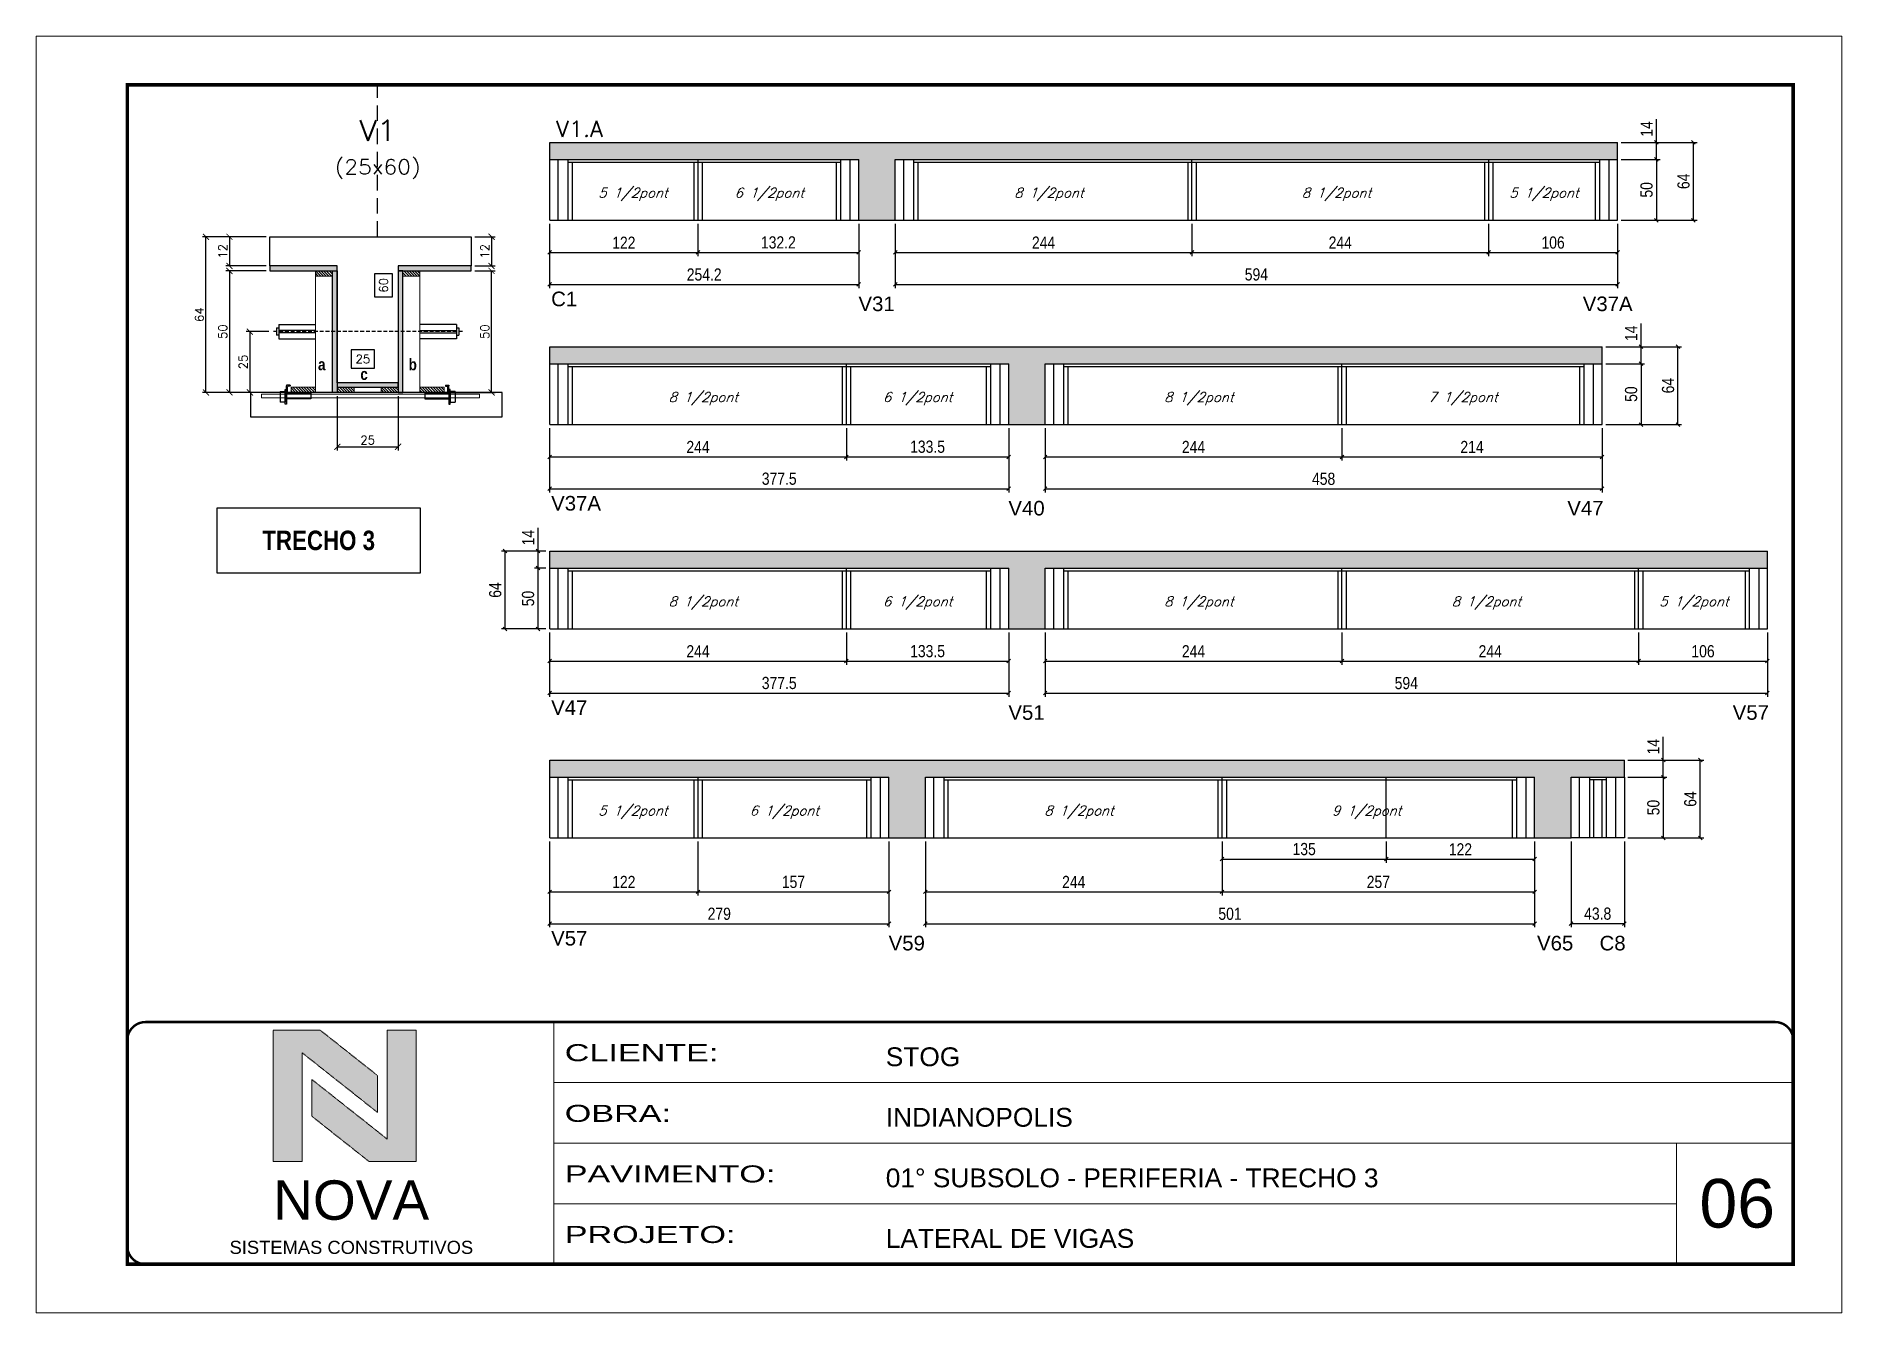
# Model space of a CAD drawing. Extents: x 0 to 6325, y 10169 to 19307.
# Drawn here: x 1585 to 3070, y 15911 to 16961 of the extents above; entities that cross this region are included whole.
import ezdxf
from ezdxf.enums import TextEntityAlignment as Align

# ---------------------------------------------------------------- set-up
doc = ezdxf.new("R2010")
doc.units = 0
for name, pattern in [('CONTINUO', [0]), ('DASHED', [0.75, 0.5, -0.25]), ('HIDDEN', [9.525, 6.35, -3.175])]:
    doc.linetypes.add(name, pattern=pattern)
for name, color, linetype in [('1', 1, 'Continuous'), ('5', 5, 'Continuous'), ('barrote', 251, 'Continuous'), ('COTA', 241, 'Continuous'), ('Cota Seção (2x)', 4, 'Continuous'), ('detalhes', 4, 'Continuous'), ('Hachura', 253, 'Continuous'), ('NOMENCLATURA', 7, 'Continuous'), ('Painéis', 200, 'Continuous'), ('presilha', 1, 'Continuous'), ('SARR_2.2x7', 40, 'Continuous'), ('SARR_3.5x7', 81, 'Continuous'), ('TENSOR', 3, 'Continuous'), ('texto', 7, 'Continuous'), ('Texto de Titulo', 7, 'Continuous'), ('Texto Qtd Sarr', 242, 'Continuous')]:
    doc.layers.add(name, color=color, linetype=linetype)
for name, color, linetype, lineweight in [('CARIMBO', 255, 'Continuous', 9), ('CARIMBO-LEGENDA', 75, 'Continuous', 15), ('CONCRETO', 251, 'Continuous', 25), ('Folhas', 255, 'Continuous', 9), ('Madeira', 126, 'Continuous', 18), ('SARRAFO DE PRESSAO', 251, 'DASHED', 9), ('SCO-___-LAJ', 2, 'Continuous', 0), ('Texto Seção', 7, 'Continuous', 15)]:
    doc.layers.add(name, color=color, linetype=linetype, lineweight=lineweight)
doc.styles.add('arial', font='arial.ttf')
doc.styles.add('COTA TECNICA', font='techl___.ttf', dxfattribs={"height": 10})
doc.styles.add('REGUA-120', font='ROMANS.shx', dxfattribs={"height": 15})
doc.styles.add('ROMANC', font='techb___.ttf', dxfattribs={"height": 2.5})
doc.styles.add('Romans', font='romans.shx')
doc.styles.get("Standard").update_dxf_attribs({"font": 'arial.ttf'})
doc.styles.add('TECNICA', font='techb___.ttf', dxfattribs={"height": 10})
doc.styles.add('Tecnologia', font='')
doc.styles.get('Tecnologia').set_extended_font_data('Forgotten Futurist')
doc.dimstyles.new('Cota Seção (2x)', dxfattribs={"dimtxt": 7, "dimasz": 5, "dimexe": 3, "dimexo": 3, "dimgap": 2, "dimtad": 3, "dimdec": 1, "dimlfac": 0.5, "dimzin": 12, "dimdsep": 46, "dimtxsty": 'Romans', "dimblk": 'ARCHTICK', "dimcen": 0, "dimclrd": 4, "dimclre": 4, "dimclrt": 1, "dimadec": 1, "dimazin": 3, "dimtfac": 1, "dimtdec": 1, "dimtmove": 0, "dimatfit": 3, "dimldrblk": 'OBLIQUE', "dimfxl": 1, "dimtolj": 1, "dimtzin": 12, "dimarcsym": 0})
doc.dimstyles.new('Cota Seção interna', dxfattribs={"dimtxt": 7, "dimasz": 6, "dimexe": 0.18, "dimexo": 2, "dimgap": -4, "dimtad": 3, "dimdec": 1, "dimlfac": 0.5, "dimzin": 12, "dimdsep": 46, "dimtxsty": 'Romans', "dimblk": 'ARCHTICK', "dimcen": 0.09, "dimse1": 1, "dimse2": 1, "dimsd1": 1, "dimsd2": 1, "dimclrd": 180, "dimclre": 5, "dimclrt": 1, "dimadec": 0, "dimazin": 3, "dimtfac": 1, "dimtdec": 1, "dimtofl": 0, "dimtmove": 0, "dimatfit": 3, "dimldrblk": 'ARCHTICK', "dimfxl": 1, "dimtolj": 1, "dimtzin": 0, "dimarcsym": 0})
doc.dimstyles.new('PAINEL', dxfattribs={"dimtxt": 10, "dimasz": 3, "dimexe": 3, "dimexo": 3, "dimgap": 3, "dimtad": 1, "dimdec": 1, "dimzin": 12, "dimdsep": 46, "dimtxsty": 'COTA TECNICA', "dimblk1": 'OBLIQUE', "dimblk2": 'OBLIQUE', "dimsah": 1, "dimcen": 0.9, "dimclrd": 4, "dimclre": 4, "dimclrt": 240, "dimadec": 1, "dimazin": 3, "dimtfac": 1, "dimtdec": 1, "dimtmove": 0, "dimatfit": 3, "dimfxl": 1, "dimtolj": 1, "dimtzin": 12, "dimarcsym": 0})
pattern_1 = [(315, (24801.2887, 8438.7811), (1.12253202, 1.12253202), [])]

msp = doc.modelspace()

# ---------------------------------------------------------------- texts
at = {"layer": '5', "linetype": 'Continuous'}
for s, rotation, p in [('C1', 359.99996, (2008.54, 16739.3)), ('V31', 0.00004, (2261.29, 16735.26)), ('V37A', 0.00004, (2856.9, 16735.26)), ('V37A', 359.99996, (2008.54, 16571.26)), ('V40', 0.00004, (2384.59, 16567.22)), ('V47', 0.00004, (2844.2, 16567.22)), ('V47', 359.99996, (2008.54, 16403.22)), ('V51', 0.00004, (2384.59, 16399.18)), ('V57', 0.00004, (2980.2, 16399.18)), ('V57', 359.99996, (2008.54, 16213.55)), ('V59', 0.00004, (2286.09, 16209.51)), ('V65', 0.00004, (2819.3, 16209.51)), ('C8', 0.00004, (2870.73, 16209.51))]:
    msp.add_text(s, height=12, rotation=rotation, dxfattribs=at).set_placement(p)
at = {"layer": 'CARIMBO', "style": 'arial'}
msp.add_text('06', height=40, dxfattribs=at).set_placement((2952.86, 15981.57))
at = {"layer": 'detalhes', "style": 'TECNICA'}
for s, p in [('a', (1816.84, 16686.63)), ('b', (1891.38, 16686.61)), ('c', (1851.65, 16678.66))]:
    msp.add_text(s, height=9.6, dxfattribs=at).set_placement(p)
at = {"layer": 'NOMENCLATURA', "color": 2, "insert": (1817.39, 16546.6), "char_height": 16, "attachment_point": 5, "style": 'ROMANC'}
msp.add_mtext('TRECHO 3', dxfattribs=at)
at = {"layer": 'texto', "color": 2, "char_height": 8, "attachment_point": 5, "style": 'Romans'}
for s, insert in [('{\\Q19;\\C256;5 1/2pont}', (2075.85, 16831.25)), ('{\\Q19;\\C256;6 1/2pont}', (2187.95, 16831.25)), ('{\\Q19;\\C256;8 1/2pont}', (2417.9, 16831.25)), ('{\\Q19;\\C256;8 1/2pont}', (2654.4, 16831.25)), ('{\\Q19;\\C256;5 1/2pont}', (2825.05, 16831.25)), ('{\\Q19;\\C256;8 1/2pont}', (2133.7, 16663.2)), ('{\\Q19;\\C256;6 1/2pont}', (2309.95, 16663.2)), ('{\\Q19;\\C256;8 1/2pont}', (2541.2, 16663.2)), ('{\\Q19;\\C256;7 1/2pont}', (2758.35, 16663.2)), ('{\\Q19;\\C256;8 1/2pont}', (2133.7, 16495.16)), ('{\\Q19;\\C256;6 1/2pont}', (2309.95, 16495.16)), ('{\\Q19;\\C256;8 1/2pont}', (2541.2, 16495.16)), ('{\\Q19;\\C256;8 1/2pont}', (2777.7, 16495.16)), ('{\\Q19;\\C256;5 1/2pont}', (2948.35, 16495.16)), ('{\\Q19;\\C256;5 1/2pont}', (2075.85, 16323.19)), ('{\\Q19;\\C256;6 1/2pont}', (2200.35, 16323.19)), ('{\\Q19;\\C256;8 1/2pont}', (2442.7, 16323.19)), ('{\\Q19;\\C256;9 1/2pont}', (2679.2, 16323.19))]:
    msp.add_mtext(s, dxfattribs=dict(at, insert=insert))
at = {"layer": 'Texto Seção', "style": 'REGUA-120', "width": 1.05}
msp.add_text('V1.A', height=13, dxfattribs=at).set_placement((2012.58, 16878.71))

# ---------------------------------------------------------------- blocks, each defined once
blk = doc.blocks.new('A$C64660E27')
at = {"layer": 'COTA', "true_color": 0x1a1a1a}
h = blk.add_hatch(color=250, dxfattribs=at)
h.dxf.hatch_style = 1
h.paths.add_polyline_path([(185.4, -11.6), (142.4, -11.6), (142.4, -131.6), (168.8, -131.6), (168.8, -32.2), (237.7, -86.7), (237.7, -53)])
at = {"layer": 'COTA'}
h = blk.add_hatch(color=20, dxfattribs=at)
h.dxf.hatch_style = 1
h.paths.add_polyline_path([(273, -11.4), (246.6, -11.4), (246.6, -111.1), (177.7, -56.6), (177.7, -90.2), (230, -131.6), (273, -131.6)])
for p, q in [((142.4, -131.6), (142.4, -11.6)), ((142.4, -11.6), (185.4, -11.6)), ((185.4, -11.6), (237.7, -53)), ((273, -11.4), (246.6, -11.4)), ((246.6, -111.1), (246.6, -11.4)), ((273, -11.4), (273, -131.6)), ((168.8, -32.2), (237.7, -86.7)), ((168.8, -131.6), (168.8, -32.2)), ((246.6, -111.1), (177.7, -56.6)), ((177.7, -90.2), (177.7, -56.6)), ((237.7, -86.7), (237.7, -53)), ((230, -131.6), (177.7, -90.2)), ((142.4, -131.6), (168.8, -131.6)), ((273, -131.6), (230, -131.6))]:
    blk.add_line(p, q)
at = {"layer": 'CARIMBO-LEGENDA', "color": 7, "linetype": 'Continuous', "ltscale": 100, "style": 'arial'}
blk.add_text('NOVA', height=36, dxfattribs=at).set_placement((142.4, -184.8))
at = {"layer": 'CARIMBO-LEGENDA', "color": 7, "linetype": 'Continuous', "style": 'arial'}
blk.add_text('SISTEMAS CONSTRUTIVOS', height=12, dxfattribs=at).set_placement((102.5, -216))
blk = doc.blocks.new('9999999999')
at = {"color": 30, "linetype": 'CONTINUO'}
for p, q in [((98564.6, 34230.2), (98564.6, 34429.4)), ((98564.6, 34379.6), (99584, 34379.6)), ((98564.6, 34329.8), (99488, 34329.8)), ((99584, 34329.8), (99488, 34329.8)), ((99488, 34329.8), (99488, 34230.2)), ((98564.6, 34280), (99488, 34280))]:
    blk.add_line(p, q, dxfattribs=at)
at = {"color": 30, "linetype": 'CONTINUO', "const_width": 2}
blk.add_lwpolyline([(99584, 34230.2), (99584, 34414.4, 0.414214), (99569, 34429.4), (98229, 34429.4, 0.414214), (98214, 34414.4), (98214, 34245.2, 0.414214), (98229, 34230.2), (99584, 34230.2)], format="xyb", dxfattribs=at)
at = {"layer": 'Folhas'}
blk.add_lwpolyline([(98139, 34190.2), (99624, 34190.2), (99624, 35240.2), (98139, 35240.2)], close=True, dxfattribs=at)
at = {"layer": 'Folhas', "color": 30, "const_width": 3}
blk.add_lwpolyline([(98214, 34230.2), (99584, 34230.2), (99584, 35200.2), (98214, 35200.2)], close=True, dxfattribs=at)
at = {"xscale": 0.9, "yscale": 0.9, "zscale": 0.9}
blk.add_blockref('A$C64660E27', (98205.8, 34433.1), dxfattribs=at)
at = {"color": 7, "linetype": 'Continuous', "ltscale": 5, "style": 'arial'}
for s, height, p in [('STOG', 15.48, (98837.7, 34393.1)), ('INDIANOPOLIS', 15.483, (98837.7, 34343.3)), ('01° SUBSOLO - PERIFERIA - TRECHO 3', 15.483, (98837.7, 34293.5)), ('LATERAL DE VIGAS', 15.483, (98837.7, 34243.7))]:
    blk.add_text(s, height=height, dxfattribs=at).set_placement(p)
at = {"layer": 'Folhas', "color": 7, "style": 'Tecnologia', "width": 1.5}
for s, p in [('CLIENTE:', (98573.7, 34397.2)), ('OBRA:', (98573.7, 34347.3)), ('PAVIMENTO:', (98573.7, 34297.5)), ('PROJETO:', (98573.7, 34247.7))]:
    blk.add_text(s, height=14, dxfattribs=at).set_placement(p)
blk = doc.blocks.new('titulo1')
at = {"layer": 'Defpoints', "color": 252, "linetype": 'HIDDEN', "ltscale": 2}
blk.add_line((0, 0), (0, 125), dxfattribs=at)
at = {"layer": 'Defpoints', "style": 'Romans', "oblique": 15}
blk.add_attdef('FOLHA', text='', height=10, dxfattribs=at).set_placement((0, 15.6), align=Align.MIDDLE_CENTER)
at = {"layer": 'Texto Qtd Sarr', "color": 3, "style": 'Romans', "oblique": 15}
for tag, height, p in [('TITULO', 17, (0, 71.4)), ('SEÇÃO', 12, (0, 41.5))]:
    blk.add_attdef(tag, text='', height=height, dxfattribs=at).set_placement(p, align=Align.MIDDLE_CENTER)
blk = doc.blocks.new('_ArchTick')
at = {"color": 0, "linetype": 'ByBlock', "const_width": 0.15}
blk.add_lwpolyline([(-0.5, -0.5), (0.5, 0.5)], dxfattribs=at)
blk = doc.blocks.new('*D176')
at = {"layer": 'COTA', "color": 4, "lineweight": -2, "transparency": 16777216}
for p, q in [((1945.7, 16796.4), (1962.5, 16796.4)), ((1959.5, 16796.4), (1959.5, 16772.4)), ((1945.7, 16772.4), (1962.5, 16772.4))]:
    blk.add_line(p, q, dxfattribs=at)
at = {"layer": 'Defpoints', "color": 0, "transparency": 16777216}
for p in [(1942.7, 16796.4), (1942.7, 16772.4), (1959.5, 16772.4)]:
    blk.add_point(p, dxfattribs=at)
at = {"layer": 'COTA', "color": 4, "lineweight": -2, "transparency": 16777216, "xscale": 5, "yscale": 5, "zscale": 5}
for p, rotation in [((1959.5, 16796.4), 90), ((1959.5, 16772.4), 270)]:
    blk.add_blockref('_ArchTick', p, dxfattribs=dict(at, rotation=rotation))
at = {"layer": 'COTA', "color": 1, "transparency": 16777216, "insert": (1954, 16784.4), "char_height": 7, "attachment_point": 5, "rotation": 90, "style": 'Romans'}
blk.add_mtext('\\A1;12', dxfattribs=at)
blk = doc.blocks.new('_Oblique')
at = {"layer": '1', "color": 0, "lineweight": -2}
blk.add_line((-0.5, -0.5), (0.5, 0.5), dxfattribs=at)
blk = doc.blocks.new('*D177')
at = {"layer": 'COTA', "color": 4, "lineweight": -2, "transparency": 16777216}
for p, q in [((1774.1, 16796.4), (1721.7, 16796.4)), ((1724.7, 16668.4), (1724.7, 16796.4)), ((1796.1, 16668.4), (1721.7, 16668.4))]:
    blk.add_line(p, q, dxfattribs=at)
at = {"layer": 'Defpoints', "color": 0, "transparency": 16777216}
for p in [(1724.7, 16796.4), (1777.1, 16796.4), (1799.1, 16668.4)]:
    blk.add_point(p, dxfattribs=at)
at = {"layer": 'COTA', "color": 4, "lineweight": -2, "transparency": 16777216, "xscale": 5, "yscale": 5, "zscale": 5}
for p, rotation in [((1724.7, 16796.4), 90), ((1724.7, 16668.4), 270)]:
    blk.add_blockref('_ArchTick', p, dxfattribs=dict(at, rotation=rotation))
at = {"layer": 'COTA', "color": 1, "transparency": 16777216, "insert": (1719.2, 16732.4), "char_height": 7, "attachment_point": 5, "rotation": 90, "style": 'Romans'}
blk.add_mtext('\\A1;64', dxfattribs=at)
blk = doc.blocks.new('*D178')
at = {"layer": 'COTA', "color": 4, "lineweight": -2, "transparency": 16777216}
for p, q in [((1945.7, 16768.4), (1962.5, 16768.4)), ((1959.5, 16668.4), (1959.5, 16768.4)), ((1919.3, 16668.4), (1962.5, 16668.4))]:
    blk.add_line(p, q, dxfattribs=at)
at = {"layer": 'Defpoints', "color": 0, "transparency": 16777216}
for p in [(1942.7, 16768.4), (1959.5, 16768.4), (1916.3, 16668.4)]:
    blk.add_point(p, dxfattribs=at)
at = {"layer": 'COTA', "color": 4, "lineweight": -2, "transparency": 16777216, "xscale": 5, "yscale": 5, "zscale": 5}
for p, rotation in [((1959.5, 16768.4), 90), ((1959.5, 16668.4), 270)]:
    blk.add_blockref('_ArchTick', p, dxfattribs=dict(at, rotation=rotation))
at = {"layer": 'COTA', "color": 1, "transparency": 16777216, "insert": (1954, 16718.4), "char_height": 7, "attachment_point": 5, "rotation": 90, "style": 'Romans'}
blk.add_mtext('\\A1;50', dxfattribs=at)
blk = doc.blocks.new('*D179')
at = {"layer": 'Cota Seção (2x)', "color": 180, "lineweight": -2, "transparency": 16777216}
for p, q in [((1878.2, 16765.9), (1863.2, 16765.9)), ((1863.2, 16765.9), (1863.2, 16746.9)), ((1878.2, 16746.9), (1878.2, 16765.9)), ((1863.2, 16746.9), (1878.2, 16746.9))]:
    blk.add_line(p, q, dxfattribs=at)
at = {"layer": 'Defpoints', "color": 0, "transparency": 16777216}
for p in [(1882.2, 16796.4), (1893.7, 16796.4), (1893.7, 16676.4)]:
    blk.add_point(p, dxfattribs=at)
at = {"layer": 'Cota Seção (2x)', "color": 1, "transparency": 16777216, "insert": (1870.7, 16756.4), "char_height": 7, "attachment_point": 5, "rotation": 90, "style": 'Romans'}
blk.add_mtext('\\A1;60', dxfattribs=at)
blk = doc.blocks.new('*D180')
at = {"layer": 'COTA', "color": 4, "lineweight": -2, "transparency": 16777216}
for p, q in [((1774.1, 16796.4), (1741, 16796.4)), ((1744, 16796.4), (1744, 16772.4)), ((1774.1, 16772.4), (1741, 16772.4))]:
    blk.add_line(p, q, dxfattribs=at)
at = {"layer": 'Defpoints', "color": 0, "transparency": 16777216}
for p in [(1777.1, 16796.4), (1744, 16772.4), (1777.1, 16772.4)]:
    blk.add_point(p, dxfattribs=at)
at = {"layer": 'COTA', "color": 4, "lineweight": -2, "transparency": 16777216, "xscale": 5, "yscale": 5, "zscale": 5}
for p, rotation in [((1744, 16796.4), 90), ((1744, 16772.4), 270)]:
    blk.add_blockref('_ArchTick', p, dxfattribs=dict(at, rotation=rotation))
at = {"layer": 'COTA', "color": 1, "transparency": 16777216, "insert": (1738.5, 16784.4), "char_height": 7, "attachment_point": 5, "rotation": 90, "style": 'Romans'}
blk.add_mtext('\\A1;12', dxfattribs=at)
blk = doc.blocks.new('*D181')
at = {"layer": 'COTA', "color": 4, "lineweight": -2, "transparency": 16777216}
for p, q in [((1774.1, 16768.4), (1741, 16768.4)), ((1744, 16768.4), (1744, 16668.4)), ((1796.1, 16668.4), (1741, 16668.4))]:
    blk.add_line(p, q, dxfattribs=at)
at = {"layer": 'Defpoints', "color": 0, "transparency": 16777216}
for p in [(1777.1, 16768.4), (1744, 16668.4), (1799.1, 16668.4)]:
    blk.add_point(p, dxfattribs=at)
at = {"layer": 'COTA', "color": 4, "lineweight": -2, "transparency": 16777216, "xscale": 5, "yscale": 5, "zscale": 5}
for p, rotation in [((1744, 16768.4), 90), ((1744, 16668.4), 270)]:
    blk.add_blockref('_ArchTick', p, dxfattribs=dict(at, rotation=rotation))
at = {"layer": 'COTA', "color": 1, "transparency": 16777216, "insert": (1738.5, 16718.4), "char_height": 7, "attachment_point": 5, "rotation": 90, "style": 'Romans'}
blk.add_mtext('\\A1;50', dxfattribs=at)
blk = doc.blocks.new('PRESILHA METÁLICA 1')
at = {"layer": 'presilha'}
for p, q in [((0, 13), (6, 13)), ((0, 13), (0, 0)), ((6, 0), (0, 0)), ((6, 15.5), (7.5, 15.5)), ((6, -2.5), (6, 15.5)), ((6, 13), (6, 0)), ((7.5, 10.6), (7.5, 19.9)), ((7.5, 15.5), (7.5, -2.5)), ((37.5, 4.1), (7.5, 4.1)), ((12, 21), (8.6, 21)), ((9, 11.6), (9, 18.9)), ((12, 19.5), (9.6, 19.5)), ((37.5, 11), (9.6, 11)), ((12, 21), (12, 19.5)), ((37.5, 11), (37.5, 4.1)), ((7.5, -2.5), (6, -2.5))]:
    blk.add_line(p, q, dxfattribs=at)
for centre, radius, start, end in [((8.6, 19.9), 1.14, 90, 180), ((9.6, 18.9), 0.57, 90, 180), ((9.6, 11.6), 0.57, 180, 270)]:
    blk.add_arc(centre, radius, start, end, dxfattribs=at)
blk = doc.blocks.new('*D182')
at = {"layer": 'COTA', "color": 4, "lineweight": -2, "transparency": 16777216}
for p, q in [((1832.7, 16665.4), (1832.7, 16620.7)), ((1882.7, 16665.4), (1882.7, 16620.7)), ((1832.7, 16623.7), (1882.7, 16623.7))]:
    blk.add_line(p, q, dxfattribs=at)
at = {"layer": 'Defpoints', "color": 0, "transparency": 16777216}
for p in [(1832.7, 16668.4), (1882.7, 16668.4), (1882.7, 16623.7)]:
    blk.add_point(p, dxfattribs=at)
at = {"layer": 'COTA', "color": 4, "lineweight": -2, "transparency": 16777216, "xscale": 5, "yscale": 5, "zscale": 5, "rotation": 180}
blk.add_blockref('_ArchTick', (1832.7, 16623.7), dxfattribs=at)
at = {"layer": 'COTA', "color": 4, "lineweight": -2, "transparency": 16777216, "xscale": 5, "yscale": 5, "zscale": 5}
blk.add_blockref('_ArchTick', (1882.7, 16623.7), dxfattribs=at)
at = {"layer": 'COTA', "color": 1, "transparency": 16777216, "insert": (1857.7, 16629.2), "char_height": 7, "attachment_point": 5, "style": 'Romans'}
blk.add_mtext('\\A1;25', dxfattribs=at)
blk = doc.blocks.new('*D551')
at = {"layer": 'COTA', "color": 4, "lineweight": -2, "transparency": 16777216}
for p, q in [((1776.4, 16718.4), (1757.8, 16718.4)), ((1760.8, 16718.4), (1760.8, 16668.4)), ((1776.4, 16668.4), (1757.8, 16668.4))]:
    blk.add_line(p, q, dxfattribs=at)
at = {"layer": 'Defpoints', "color": 0, "transparency": 16777216}
for p in [(1779.4, 16718.4), (1760.8, 16668.4), (1779.4, 16668.4)]:
    blk.add_point(p, dxfattribs=at)
at = {"layer": 'COTA', "color": 4, "lineweight": -2, "transparency": 16777216, "xscale": 5, "yscale": 5, "zscale": 5}
for p, rotation in [((1760.8, 16718.4), 90), ((1760.8, 16668.4), 270)]:
    blk.add_blockref('_ArchTick', p, dxfattribs=dict(at, rotation=rotation))
at = {"layer": 'COTA', "color": 1, "transparency": 16777216, "insert": (1755.3, 16693.4), "char_height": 7, "attachment_point": 5, "rotation": 90, "style": 'Romans'}
blk.add_mtext('\\A1;25', dxfattribs=at)
blk = doc.blocks.new('*D183')
at = {"layer": 'Cota Seção (2x)', "color": 180, "lineweight": -2, "transparency": 16777216}
for p, q in [((1863.3, 16703.4), (1844, 16703.4)), ((1844, 16703.4), (1844, 16688.4)), ((1863.3, 16688.4), (1863.3, 16703.4)), ((1844, 16688.4), (1863.3, 16688.4))]:
    blk.add_line(p, q, dxfattribs=at)
at = {"layer": 'Defpoints', "color": 0, "transparency": 16777216}
for p in [(1882.7, 16684.4), (1832.7, 16668.4), (1882.7, 16668.4)]:
    blk.add_point(p, dxfattribs=at)
at = {"layer": 'Cota Seção (2x)', "color": 1, "transparency": 16777216, "insert": (1853.7, 16695.9), "char_height": 7, "attachment_point": 5, "style": 'Romans'}
blk.add_mtext('\\A1;25', dxfattribs=at)
blk = doc.blocks.new('*D166')
at = {"layer": 'COTA', "color": 4, "linetype": 'ByBlock', "lineweight": -2, "transparency": 16777216}
for p, q in [((2007.3, 16807), (2007.3, 16780.5)), ((2129.3, 16807), (2129.3, 16780.5)), ((2007.3, 16783.5), (2129.3, 16783.5))]:
    blk.add_line(p, q, dxfattribs=at)
at = {"layer": 'Defpoints', "color": 0, "linetype": 'ByBlock', "transparency": 16777216}
for p in [(2007.3, 16810), (2129.3, 16810), (2129.3, 16783.5)]:
    blk.add_point(p, dxfattribs=at)
at = {"layer": 'COTA', "color": 4, "linetype": 'ByBlock', "lineweight": -2, "transparency": 16777216, "xscale": 3, "yscale": 3, "zscale": 3, "rotation": 180}
blk.add_blockref('_Oblique', (2007.3, 16783.5), dxfattribs=at)
at = {"layer": 'COTA', "color": 4, "linetype": 'ByBlock', "lineweight": -2, "transparency": 16777216, "xscale": 3, "yscale": 3, "zscale": 3}
blk.add_blockref('_Oblique', (2129.3, 16783.5), dxfattribs=at)
at = {"layer": 'COTA', "color": 240, "linetype": 'ByBlock', "transparency": 16777216, "insert": (2068.3, 16791.5), "char_height": 10, "attachment_point": 5, "style": 'COTA TECNICA'}
blk.add_mtext('\\A1;122', dxfattribs=at)
blk = doc.blocks.new('*D167')
at = {"layer": 'COTA', "color": 4, "linetype": 'ByBlock', "lineweight": -2, "transparency": 16777216}
for p, q in [((2129.3, 16807), (2129.3, 16780.5)), ((2261.5, 16807), (2261.5, 16780.5)), ((2129.3, 16783.5), (2261.5, 16783.5))]:
    blk.add_line(p, q, dxfattribs=at)
at = {"layer": 'Defpoints', "color": 0, "linetype": 'ByBlock', "transparency": 16777216}
for p in [(2129.3, 16810), (2261.5, 16810), (2261.5, 16783.5)]:
    blk.add_point(p, dxfattribs=at)
at = {"layer": 'COTA', "color": 4, "linetype": 'ByBlock', "lineweight": -2, "transparency": 16777216, "xscale": 3, "yscale": 3, "zscale": 3, "rotation": 180}
blk.add_blockref('_Oblique', (2129.3, 16783.5), dxfattribs=at)
at = {"layer": 'COTA', "color": 4, "linetype": 'ByBlock', "lineweight": -2, "transparency": 16777216, "xscale": 3, "yscale": 3, "zscale": 3}
blk.add_blockref('_Oblique', (2261.5, 16783.5), dxfattribs=at)
at = {"layer": 'COTA', "color": 240, "linetype": 'ByBlock', "transparency": 16777216, "insert": (2195.4, 16791.7), "char_height": 10, "width": 210.731, "attachment_point": 5, "style": 'COTA TECNICA'}
blk.add_mtext('\\A1;132.2', dxfattribs=at)
blk = doc.blocks.new('*D545')
at = {"layer": 'COTA', "color": 4, "linetype": 'ByBlock', "lineweight": -2, "transparency": 16777216}
for p, q in [((2007.3, 16807), (2007.3, 16754.2)), ((2261.5, 16807), (2261.5, 16754.2)), ((2007.3, 16757.2), (2261.5, 16757.2))]:
    blk.add_line(p, q, dxfattribs=at)
at = {"layer": 'Defpoints', "color": 0, "linetype": 'ByBlock', "transparency": 16777216}
for p in [(2007.3, 16810), (2261.5, 16810), (2261.5, 16757.2)]:
    blk.add_point(p, dxfattribs=at)
at = {"layer": 'COTA', "color": 4, "linetype": 'ByBlock', "lineweight": -2, "transparency": 16777216, "xscale": 3, "yscale": 3, "zscale": 3, "rotation": 180}
blk.add_blockref('_Oblique', (2007.3, 16757.2), dxfattribs=at)
at = {"layer": 'COTA', "color": 4, "linetype": 'ByBlock', "lineweight": -2, "transparency": 16777216, "xscale": 3, "yscale": 3, "zscale": 3}
blk.add_blockref('_Oblique', (2261.5, 16757.2), dxfattribs=at)
at = {"layer": 'COTA', "color": 240, "linetype": 'ByBlock', "transparency": 16777216, "insert": (2134.4, 16765.3), "char_height": 10, "attachment_point": 5, "style": 'COTA TECNICA'}
blk.add_mtext('\\A1;254.2', dxfattribs=at)
blk = doc.blocks.new('*D168')
at = {"layer": 'COTA', "color": 4, "linetype": 'ByBlock', "lineweight": -2, "transparency": 16777216}
for p, q in [((2291.5, 16807), (2291.5, 16780.5)), ((2535.5, 16807), (2535.5, 16780.5)), ((2291.5, 16783.5), (2535.5, 16783.5))]:
    blk.add_line(p, q, dxfattribs=at)
at = {"layer": 'Defpoints', "color": 0, "linetype": 'ByBlock', "transparency": 16777216}
for p in [(2291.5, 16810), (2535.5, 16810), (2535.5, 16783.5)]:
    blk.add_point(p, dxfattribs=at)
at = {"layer": 'COTA', "color": 4, "linetype": 'ByBlock', "lineweight": -2, "transparency": 16777216, "xscale": 3, "yscale": 3, "zscale": 3, "rotation": 180}
blk.add_blockref('_Oblique', (2291.5, 16783.5), dxfattribs=at)
at = {"layer": 'COTA', "color": 4, "linetype": 'ByBlock', "lineweight": -2, "transparency": 16777216, "xscale": 3, "yscale": 3, "zscale": 3}
blk.add_blockref('_Oblique', (2535.5, 16783.5), dxfattribs=at)
at = {"layer": 'COTA', "color": 240, "linetype": 'ByBlock', "transparency": 16777216, "insert": (2413.5, 16791.6), "char_height": 10, "attachment_point": 5, "style": 'COTA TECNICA'}
blk.add_mtext('\\A1;244', dxfattribs=at)
blk = doc.blocks.new('*D169')
at = {"layer": 'COTA', "color": 4, "linetype": 'ByBlock', "lineweight": -2, "transparency": 16777216}
for p, q in [((2535.5, 16807), (2535.5, 16780.5)), ((2779.5, 16807), (2779.5, 16780.5)), ((2535.5, 16783.5), (2779.5, 16783.5))]:
    blk.add_line(p, q, dxfattribs=at)
at = {"layer": 'Defpoints', "color": 0, "linetype": 'ByBlock', "transparency": 16777216}
for p in [(2535.5, 16810), (2779.5, 16810), (2779.5, 16783.5)]:
    blk.add_point(p, dxfattribs=at)
at = {"layer": 'COTA', "color": 4, "linetype": 'ByBlock', "lineweight": -2, "transparency": 16777216, "xscale": 3, "yscale": 3, "zscale": 3, "rotation": 180}
blk.add_blockref('_Oblique', (2535.5, 16783.5), dxfattribs=at)
at = {"layer": 'COTA', "color": 4, "linetype": 'ByBlock', "lineweight": -2, "transparency": 16777216, "xscale": 3, "yscale": 3, "zscale": 3}
blk.add_blockref('_Oblique', (2779.5, 16783.5), dxfattribs=at)
at = {"layer": 'COTA', "color": 240, "linetype": 'ByBlock', "transparency": 16777216, "insert": (2657.5, 16791.6), "char_height": 10, "width": 210.731, "attachment_point": 5, "style": 'COTA TECNICA'}
blk.add_mtext('\\A1;244', dxfattribs=at)
blk = doc.blocks.new('*D546')
at = {"layer": 'COTA', "color": 4, "linetype": 'ByBlock', "lineweight": -2, "transparency": 16777216}
for p, q in [((2291.5, 16807), (2291.5, 16754.2)), ((2885.5, 16807), (2885.5, 16754.2)), ((2291.5, 16757.2), (2885.5, 16757.2))]:
    blk.add_line(p, q, dxfattribs=at)
at = {"layer": 'Defpoints', "color": 0, "linetype": 'ByBlock', "transparency": 16777216}
for p in [(2291.5, 16810), (2885.5, 16810), (2885.5, 16757.2)]:
    blk.add_point(p, dxfattribs=at)
at = {"layer": 'COTA', "color": 4, "linetype": 'ByBlock', "lineweight": -2, "transparency": 16777216, "xscale": 3, "yscale": 3, "zscale": 3, "rotation": 180}
blk.add_blockref('_Oblique', (2291.5, 16757.2), dxfattribs=at)
at = {"layer": 'COTA', "color": 4, "linetype": 'ByBlock', "lineweight": -2, "transparency": 16777216, "xscale": 3, "yscale": 3, "zscale": 3}
blk.add_blockref('_Oblique', (2885.5, 16757.2), dxfattribs=at)
at = {"layer": 'COTA', "color": 240, "linetype": 'ByBlock', "transparency": 16777216, "insert": (2588.5, 16765.4), "char_height": 10, "attachment_point": 5, "style": 'COTA TECNICA'}
blk.add_mtext('\\A1;594', dxfattribs=at)
blk = doc.blocks.new('*D547')
at = {"layer": 'COTA', "color": 4, "lineweight": -2, "transparency": 16777216}
for p, q in [((2779.5, 16807), (2779.5, 16780.5)), ((2885.5, 16807), (2885.5, 16780.5)), ((2779.5, 16783.5), (2885.5, 16783.5))]:
    blk.add_line(p, q, dxfattribs=at)
at = {"layer": 'Defpoints', "color": 0, "transparency": 16777216}
for p in [(2779.5, 16810), (2885.5, 16810), (2885.5, 16783.5)]:
    blk.add_point(p, dxfattribs=at)
at = {"layer": 'COTA', "color": 4, "lineweight": -2, "transparency": 16777216, "xscale": 3, "yscale": 3, "zscale": 3, "rotation": 180}
blk.add_blockref('_Oblique', (2779.5, 16783.5), dxfattribs=at)
at = {"layer": 'COTA', "color": 4, "lineweight": -2, "transparency": 16777216, "xscale": 3, "yscale": 3, "zscale": 3}
blk.add_blockref('_Oblique', (2885.5, 16783.5), dxfattribs=at)
at = {"layer": 'COTA', "color": 240, "transparency": 16777216, "insert": (2832.5, 16791.6), "char_height": 10, "attachment_point": 5, "style": 'COTA TECNICA'}
blk.add_mtext('\\A1;106', dxfattribs=at)
blk = doc.blocks.new('*D170')
at = {"layer": 'COTA', "color": 4, "linetype": 'ByBlock', "lineweight": -2, "transparency": 16777216}
for p, q in [((2007.3, 16639), (2007.3, 16612.4)), ((2251.3, 16639), (2251.3, 16612.4)), ((2007.3, 16615.4), (2251.3, 16615.4))]:
    blk.add_line(p, q, dxfattribs=at)
at = {"layer": 'Defpoints', "color": 0, "linetype": 'ByBlock', "transparency": 16777216}
for p in [(2007.3, 16642), (2251.3, 16642), (2251.3, 16615.4)]:
    blk.add_point(p, dxfattribs=at)
at = {"layer": 'COTA', "color": 4, "linetype": 'ByBlock', "lineweight": -2, "transparency": 16777216, "xscale": 3, "yscale": 3, "zscale": 3, "rotation": 180}
blk.add_blockref('_Oblique', (2007.3, 16615.4), dxfattribs=at)
at = {"layer": 'COTA', "color": 4, "linetype": 'ByBlock', "lineweight": -2, "transparency": 16777216, "xscale": 3, "yscale": 3, "zscale": 3}
blk.add_blockref('_Oblique', (2251.3, 16615.4), dxfattribs=at)
at = {"layer": 'COTA', "color": 240, "linetype": 'ByBlock', "transparency": 16777216, "insert": (2129.3, 16623.5), "char_height": 10, "attachment_point": 5, "style": 'COTA TECNICA'}
blk.add_mtext('\\A1;244', dxfattribs=at)
blk = doc.blocks.new('*D171')
at = {"layer": 'COTA', "color": 4, "linetype": 'ByBlock', "lineweight": -2, "transparency": 16777216}
for p, q in [((2251.3, 16639), (2251.3, 16612.4)), ((2384.8, 16639), (2384.8, 16612.4)), ((2251.3, 16615.4), (2384.8, 16615.4))]:
    blk.add_line(p, q, dxfattribs=at)
at = {"layer": 'Defpoints', "color": 0, "linetype": 'ByBlock', "transparency": 16777216}
for p in [(2251.3, 16642), (2384.8, 16642), (2384.8, 16615.4)]:
    blk.add_point(p, dxfattribs=at)
at = {"layer": 'COTA', "color": 4, "linetype": 'ByBlock', "lineweight": -2, "transparency": 16777216, "xscale": 3, "yscale": 3, "zscale": 3, "rotation": 180}
blk.add_blockref('_Oblique', (2251.3, 16615.4), dxfattribs=at)
at = {"layer": 'COTA', "color": 4, "linetype": 'ByBlock', "lineweight": -2, "transparency": 16777216, "xscale": 3, "yscale": 3, "zscale": 3}
blk.add_blockref('_Oblique', (2384.8, 16615.4), dxfattribs=at)
at = {"layer": 'COTA', "color": 240, "linetype": 'ByBlock', "transparency": 16777216, "insert": (2318.1, 16623.7), "char_height": 10, "width": 210.731, "attachment_point": 5, "style": 'COTA TECNICA'}
blk.add_mtext('\\A1;133.5', dxfattribs=at)
blk = doc.blocks.new('*D548')
at = {"layer": 'COTA', "color": 4, "linetype": 'ByBlock', "lineweight": -2, "transparency": 16777216}
for p, q in [((2007.3, 16639), (2007.3, 16586.2)), ((2384.8, 16639), (2384.8, 16586.2)), ((2007.3, 16589.2), (2384.8, 16589.2))]:
    blk.add_line(p, q, dxfattribs=at)
at = {"layer": 'Defpoints', "color": 0, "linetype": 'ByBlock', "transparency": 16777216}
for p in [(2007.3, 16642), (2384.8, 16642), (2384.8, 16589.2)]:
    blk.add_point(p, dxfattribs=at)
at = {"layer": 'COTA', "color": 4, "linetype": 'ByBlock', "lineweight": -2, "transparency": 16777216, "xscale": 3, "yscale": 3, "zscale": 3, "rotation": 180}
blk.add_blockref('_Oblique', (2007.3, 16589.2), dxfattribs=at)
at = {"layer": 'COTA', "color": 4, "linetype": 'ByBlock', "lineweight": -2, "transparency": 16777216, "xscale": 3, "yscale": 3, "zscale": 3}
blk.add_blockref('_Oblique', (2384.8, 16589.2), dxfattribs=at)
at = {"layer": 'COTA', "color": 240, "linetype": 'ByBlock', "transparency": 16777216, "insert": (2196.1, 16597.4), "char_height": 10, "attachment_point": 5, "style": 'COTA TECNICA'}
blk.add_mtext('\\A1;377.5', dxfattribs=at)
blk = doc.blocks.new('*D172')
at = {"layer": 'COTA', "color": 4, "linetype": 'ByBlock', "lineweight": -2, "transparency": 16777216}
for p, q in [((2414.8, 16639), (2414.8, 16612.4)), ((2658.8, 16639), (2658.8, 16612.4)), ((2414.8, 16615.4), (2658.8, 16615.4))]:
    blk.add_line(p, q, dxfattribs=at)
at = {"layer": 'Defpoints', "color": 0, "linetype": 'ByBlock', "transparency": 16777216}
for p in [(2414.8, 16642), (2658.8, 16642), (2658.8, 16615.4)]:
    blk.add_point(p, dxfattribs=at)
at = {"layer": 'COTA', "color": 4, "linetype": 'ByBlock', "lineweight": -2, "transparency": 16777216, "xscale": 3, "yscale": 3, "zscale": 3, "rotation": 180}
blk.add_blockref('_Oblique', (2414.8, 16615.4), dxfattribs=at)
at = {"layer": 'COTA', "color": 4, "linetype": 'ByBlock', "lineweight": -2, "transparency": 16777216, "xscale": 3, "yscale": 3, "zscale": 3}
blk.add_blockref('_Oblique', (2658.8, 16615.4), dxfattribs=at)
at = {"layer": 'COTA', "color": 240, "linetype": 'ByBlock', "transparency": 16777216, "insert": (2536.8, 16623.5), "char_height": 10, "attachment_point": 5, "style": 'COTA TECNICA'}
blk.add_mtext('\\A1;244', dxfattribs=at)
blk = doc.blocks.new('*D173')
at = {"layer": 'COTA', "color": 4, "linetype": 'ByBlock', "lineweight": -2, "transparency": 16777216}
for p, q in [((2658.8, 16639), (2658.8, 16612.4)), ((2872.8, 16639), (2872.8, 16612.4)), ((2658.8, 16615.4), (2872.8, 16615.4))]:
    blk.add_line(p, q, dxfattribs=at)
at = {"layer": 'Defpoints', "color": 0, "linetype": 'ByBlock', "transparency": 16777216}
for p in [(2658.8, 16642), (2872.8, 16642), (2872.8, 16615.4)]:
    blk.add_point(p, dxfattribs=at)
at = {"layer": 'COTA', "color": 4, "linetype": 'ByBlock', "lineweight": -2, "transparency": 16777216, "xscale": 3, "yscale": 3, "zscale": 3, "rotation": 180}
blk.add_blockref('_Oblique', (2658.8, 16615.4), dxfattribs=at)
at = {"layer": 'COTA', "color": 4, "linetype": 'ByBlock', "lineweight": -2, "transparency": 16777216, "xscale": 3, "yscale": 3, "zscale": 3}
blk.add_blockref('_Oblique', (2872.8, 16615.4), dxfattribs=at)
at = {"layer": 'COTA', "color": 240, "linetype": 'ByBlock', "transparency": 16777216, "insert": (2765.8, 16623.5), "char_height": 10, "width": 210.731, "attachment_point": 5, "style": 'COTA TECNICA'}
blk.add_mtext('\\A1;214', dxfattribs=at)
blk = doc.blocks.new('*D549')
at = {"layer": 'COTA', "color": 4, "linetype": 'ByBlock', "lineweight": -2, "transparency": 16777216}
for p, q in [((2414.8, 16639), (2414.8, 16586.2)), ((2872.8, 16639), (2872.8, 16586.2)), ((2414.8, 16589.2), (2872.8, 16589.2))]:
    blk.add_line(p, q, dxfattribs=at)
at = {"layer": 'Defpoints', "color": 0, "linetype": 'ByBlock', "transparency": 16777216}
for p in [(2414.8, 16642), (2872.8, 16642), (2872.8, 16589.2)]:
    blk.add_point(p, dxfattribs=at)
at = {"layer": 'COTA', "color": 4, "linetype": 'ByBlock', "lineweight": -2, "transparency": 16777216, "xscale": 3, "yscale": 3, "zscale": 3, "rotation": 180}
blk.add_blockref('_Oblique', (2414.8, 16589.2), dxfattribs=at)
at = {"layer": 'COTA', "color": 4, "linetype": 'ByBlock', "lineweight": -2, "transparency": 16777216, "xscale": 3, "yscale": 3, "zscale": 3}
blk.add_blockref('_Oblique', (2872.8, 16589.2), dxfattribs=at)
at = {"layer": 'COTA', "color": 240, "linetype": 'ByBlock', "transparency": 16777216, "insert": (2643.8, 16597.3), "char_height": 10, "attachment_point": 5, "style": 'COTA TECNICA'}
blk.add_mtext('\\A1;458', dxfattribs=at)
blk = doc.blocks.new('*D174')
at = {"layer": 'COTA', "color": 4, "linetype": 'ByBlock', "lineweight": -2, "transparency": 16777216}
for p, q in [((2007.3, 16470.9), (2007.3, 16444.4)), ((2251.3, 16470.9), (2251.3, 16444.4)), ((2007.3, 16447.4), (2251.3, 16447.4))]:
    blk.add_line(p, q, dxfattribs=at)
at = {"layer": 'Defpoints', "color": 0, "linetype": 'ByBlock', "transparency": 16777216}
for p in [(2007.3, 16473.9), (2251.3, 16473.9), (2251.3, 16447.4)]:
    blk.add_point(p, dxfattribs=at)
at = {"layer": 'COTA', "color": 4, "linetype": 'ByBlock', "lineweight": -2, "transparency": 16777216, "xscale": 3, "yscale": 3, "zscale": 3, "rotation": 180}
blk.add_blockref('_Oblique', (2007.3, 16447.4), dxfattribs=at)
at = {"layer": 'COTA', "color": 4, "linetype": 'ByBlock', "lineweight": -2, "transparency": 16777216, "xscale": 3, "yscale": 3, "zscale": 3}
blk.add_blockref('_Oblique', (2251.3, 16447.4), dxfattribs=at)
at = {"layer": 'COTA', "color": 240, "linetype": 'ByBlock', "transparency": 16777216, "insert": (2129.3, 16455.5), "char_height": 10, "attachment_point": 5, "style": 'COTA TECNICA'}
blk.add_mtext('\\A1;244', dxfattribs=at)
blk = doc.blocks.new('*D175')
at = {"layer": 'COTA', "color": 4, "linetype": 'ByBlock', "lineweight": -2, "transparency": 16777216}
for p, q in [((2251.3, 16470.9), (2251.3, 16444.4)), ((2384.8, 16470.9), (2384.8, 16444.4)), ((2251.3, 16447.4), (2384.8, 16447.4))]:
    blk.add_line(p, q, dxfattribs=at)
at = {"layer": 'Defpoints', "color": 0, "linetype": 'ByBlock', "transparency": 16777216}
for p in [(2251.3, 16473.9), (2384.8, 16473.9), (2384.8, 16447.4)]:
    blk.add_point(p, dxfattribs=at)
at = {"layer": 'COTA', "color": 4, "linetype": 'ByBlock', "lineweight": -2, "transparency": 16777216, "xscale": 3, "yscale": 3, "zscale": 3, "rotation": 180}
blk.add_blockref('_Oblique', (2251.3, 16447.4), dxfattribs=at)
at = {"layer": 'COTA', "color": 4, "linetype": 'ByBlock', "lineweight": -2, "transparency": 16777216, "xscale": 3, "yscale": 3, "zscale": 3}
blk.add_blockref('_Oblique', (2384.8, 16447.4), dxfattribs=at)
at = {"layer": 'COTA', "color": 240, "linetype": 'ByBlock', "transparency": 16777216, "insert": (2318.1, 16455.6), "char_height": 10, "width": 210.731, "attachment_point": 5, "style": 'COTA TECNICA'}
blk.add_mtext('\\A1;133.5', dxfattribs=at)
blk = doc.blocks.new('*D550')
at = {"layer": 'COTA', "color": 4, "linetype": 'ByBlock', "lineweight": -2, "transparency": 16777216}
for p, q in [((2007.3, 16470.9), (2007.3, 16418.1)), ((2384.8, 16470.9), (2384.8, 16418.1)), ((2007.3, 16421.1), (2384.8, 16421.1))]:
    blk.add_line(p, q, dxfattribs=at)
at = {"layer": 'Defpoints', "color": 0, "linetype": 'ByBlock', "transparency": 16777216}
for p in [(2007.3, 16473.9), (2384.8, 16473.9), (2384.8, 16421.1)]:
    blk.add_point(p, dxfattribs=at)
at = {"layer": 'COTA', "color": 4, "linetype": 'ByBlock', "lineweight": -2, "transparency": 16777216, "xscale": 3, "yscale": 3, "zscale": 3, "rotation": 180}
blk.add_blockref('_Oblique', (2007.3, 16421.1), dxfattribs=at)
at = {"layer": 'COTA', "color": 4, "linetype": 'ByBlock', "lineweight": -2, "transparency": 16777216, "xscale": 3, "yscale": 3, "zscale": 3}
blk.add_blockref('_Oblique', (2384.8, 16421.1), dxfattribs=at)
at = {"layer": 'COTA', "color": 240, "linetype": 'ByBlock', "transparency": 16777216, "insert": (2196.1, 16429.4), "char_height": 10, "attachment_point": 5, "style": 'COTA TECNICA'}
blk.add_mtext('\\A1;377.5', dxfattribs=at)
blk = doc.blocks.new('*D206')
at = {"layer": 'COTA', "color": 4, "linetype": 'ByBlock', "lineweight": -2, "transparency": 16777216}
for p, q in [((2414.8, 16470.9), (2414.8, 16444.4)), ((2658.8, 16470.9), (2658.8, 16444.4)), ((2414.8, 16447.4), (2658.8, 16447.4))]:
    blk.add_line(p, q, dxfattribs=at)
at = {"layer": 'Defpoints', "color": 0, "linetype": 'ByBlock', "transparency": 16777216}
for p in [(2414.8, 16473.9), (2658.8, 16473.9), (2658.8, 16447.4)]:
    blk.add_point(p, dxfattribs=at)
at = {"layer": 'COTA', "color": 4, "linetype": 'ByBlock', "lineweight": -2, "transparency": 16777216, "xscale": 3, "yscale": 3, "zscale": 3, "rotation": 180}
blk.add_blockref('_Oblique', (2414.8, 16447.4), dxfattribs=at)
at = {"layer": 'COTA', "color": 4, "linetype": 'ByBlock', "lineweight": -2, "transparency": 16777216, "xscale": 3, "yscale": 3, "zscale": 3}
blk.add_blockref('_Oblique', (2658.8, 16447.4), dxfattribs=at)
at = {"layer": 'COTA', "color": 240, "linetype": 'ByBlock', "transparency": 16777216, "insert": (2536.8, 16455.5), "char_height": 10, "attachment_point": 5, "style": 'COTA TECNICA'}
blk.add_mtext('\\A1;244', dxfattribs=at)
blk = doc.blocks.new('*D207')
at = {"layer": 'COTA', "color": 4, "linetype": 'ByBlock', "lineweight": -2, "transparency": 16777216}
for p, q in [((2658.8, 16470.9), (2658.8, 16444.4)), ((2902.8, 16470.9), (2902.8, 16444.4)), ((2658.8, 16447.4), (2902.8, 16447.4))]:
    blk.add_line(p, q, dxfattribs=at)
at = {"layer": 'Defpoints', "color": 0, "linetype": 'ByBlock', "transparency": 16777216}
for p in [(2658.8, 16473.9), (2902.8, 16473.9), (2902.8, 16447.4)]:
    blk.add_point(p, dxfattribs=at)
at = {"layer": 'COTA', "color": 4, "linetype": 'ByBlock', "lineweight": -2, "transparency": 16777216, "xscale": 3, "yscale": 3, "zscale": 3, "rotation": 180}
blk.add_blockref('_Oblique', (2658.8, 16447.4), dxfattribs=at)
at = {"layer": 'COTA', "color": 4, "linetype": 'ByBlock', "lineweight": -2, "transparency": 16777216, "xscale": 3, "yscale": 3, "zscale": 3}
blk.add_blockref('_Oblique', (2902.8, 16447.4), dxfattribs=at)
at = {"layer": 'COTA', "color": 240, "linetype": 'ByBlock', "transparency": 16777216, "insert": (2780.8, 16455.5), "char_height": 10, "width": 210.731, "attachment_point": 5, "style": 'COTA TECNICA'}
blk.add_mtext('\\A1;244', dxfattribs=at)
blk = doc.blocks.new('*D583')
at = {"layer": 'COTA', "color": 4, "linetype": 'ByBlock', "lineweight": -2, "transparency": 16777216}
for p, q in [((2414.8, 16470.9), (2414.8, 16418.1)), ((3008.8, 16470.9), (3008.8, 16418.1)), ((2414.8, 16421.1), (3008.8, 16421.1))]:
    blk.add_line(p, q, dxfattribs=at)
at = {"layer": 'Defpoints', "color": 0, "linetype": 'ByBlock', "transparency": 16777216}
for p in [(2414.8, 16473.9), (3008.8, 16473.9), (3008.8, 16421.1)]:
    blk.add_point(p, dxfattribs=at)
at = {"layer": 'COTA', "color": 4, "linetype": 'ByBlock', "lineweight": -2, "transparency": 16777216, "xscale": 3, "yscale": 3, "zscale": 3, "rotation": 180}
blk.add_blockref('_Oblique', (2414.8, 16421.1), dxfattribs=at)
at = {"layer": 'COTA', "color": 4, "linetype": 'ByBlock', "lineweight": -2, "transparency": 16777216, "xscale": 3, "yscale": 3, "zscale": 3}
blk.add_blockref('_Oblique', (3008.8, 16421.1), dxfattribs=at)
at = {"layer": 'COTA', "color": 240, "linetype": 'ByBlock', "transparency": 16777216, "insert": (2711.8, 16429.3), "char_height": 10, "attachment_point": 5, "style": 'COTA TECNICA'}
blk.add_mtext('\\A1;594', dxfattribs=at)
blk = doc.blocks.new('*D584')
at = {"layer": 'COTA', "color": 4, "lineweight": -2, "transparency": 16777216}
for p, q in [((2902.8, 16470.9), (2902.8, 16444.4)), ((3008.8, 16470.9), (3008.8, 16444.4)), ((2902.8, 16447.4), (3008.8, 16447.4))]:
    blk.add_line(p, q, dxfattribs=at)
at = {"layer": 'Defpoints', "color": 0, "transparency": 16777216}
for p in [(2902.8, 16473.9), (3008.8, 16473.9), (3008.8, 16447.4)]:
    blk.add_point(p, dxfattribs=at)
at = {"layer": 'COTA', "color": 4, "lineweight": -2, "transparency": 16777216, "xscale": 3, "yscale": 3, "zscale": 3, "rotation": 180}
blk.add_blockref('_Oblique', (2902.8, 16447.4), dxfattribs=at)
at = {"layer": 'COTA', "color": 4, "lineweight": -2, "transparency": 16777216, "xscale": 3, "yscale": 3, "zscale": 3}
blk.add_blockref('_Oblique', (3008.8, 16447.4), dxfattribs=at)
at = {"layer": 'COTA', "color": 240, "transparency": 16777216, "insert": (2955.8, 16455.5), "char_height": 10, "attachment_point": 5, "style": 'COTA TECNICA'}
blk.add_mtext('\\A1;106', dxfattribs=at)
blk = doc.blocks.new('*D202')
at = {"layer": 'COTA', "color": 4, "linetype": 'ByBlock', "lineweight": -2, "transparency": 16777216}
for p, q in [((2007.3, 16299), (2007.3, 16254.7)), ((2129.3, 16299), (2129.3, 16254.7)), ((2007.3, 16257.7), (2129.3, 16257.7))]:
    blk.add_line(p, q, dxfattribs=at)
at = {"layer": 'Defpoints', "color": 0, "linetype": 'ByBlock', "transparency": 16777216}
for p in [(2007.3, 16302), (2129.3, 16302), (2129.3, 16257.7)]:
    blk.add_point(p, dxfattribs=at)
at = {"layer": 'COTA', "color": 4, "linetype": 'ByBlock', "lineweight": -2, "transparency": 16777216, "xscale": 3, "yscale": 3, "zscale": 3, "rotation": 180}
blk.add_blockref('_Oblique', (2007.3, 16257.7), dxfattribs=at)
at = {"layer": 'COTA', "color": 4, "linetype": 'ByBlock', "lineweight": -2, "transparency": 16777216, "xscale": 3, "yscale": 3, "zscale": 3}
blk.add_blockref('_Oblique', (2129.3, 16257.7), dxfattribs=at)
at = {"layer": 'COTA', "color": 240, "linetype": 'ByBlock', "transparency": 16777216, "insert": (2068.3, 16265.8), "char_height": 10, "attachment_point": 5, "style": 'COTA TECNICA'}
blk.add_mtext('\\A1;122', dxfattribs=at)
blk = doc.blocks.new('*D203')
at = {"layer": 'COTA', "color": 4, "linetype": 'ByBlock', "lineweight": -2, "transparency": 16777216}
for p, q in [((2129.3, 16299), (2129.3, 16254.7)), ((2286.3, 16299), (2286.3, 16254.7)), ((2129.3, 16257.7), (2286.3, 16257.7))]:
    blk.add_line(p, q, dxfattribs=at)
at = {"layer": 'Defpoints', "color": 0, "linetype": 'ByBlock', "transparency": 16777216}
for p in [(2129.3, 16302), (2286.3, 16302), (2286.3, 16257.7)]:
    blk.add_point(p, dxfattribs=at)
at = {"layer": 'COTA', "color": 4, "linetype": 'ByBlock', "lineweight": -2, "transparency": 16777216, "xscale": 3, "yscale": 3, "zscale": 3, "rotation": 180}
blk.add_blockref('_Oblique', (2129.3, 16257.7), dxfattribs=at)
at = {"layer": 'COTA', "color": 4, "linetype": 'ByBlock', "lineweight": -2, "transparency": 16777216, "xscale": 3, "yscale": 3, "zscale": 3}
blk.add_blockref('_Oblique', (2286.3, 16257.7), dxfattribs=at)
at = {"layer": 'COTA', "color": 240, "linetype": 'ByBlock', "transparency": 16777216, "insert": (2207.8, 16265.8), "char_height": 10, "width": 210.731, "attachment_point": 5, "style": 'COTA TECNICA'}
blk.add_mtext('\\A1;157', dxfattribs=at)
blk = doc.blocks.new('*D581')
at = {"layer": 'COTA', "color": 4, "linetype": 'ByBlock', "lineweight": -2, "transparency": 16777216}
for p, q in [((2007.3, 16299), (2007.3, 16228.5)), ((2286.3, 16299), (2286.3, 16228.5)), ((2007.3, 16231.5), (2286.3, 16231.5))]:
    blk.add_line(p, q, dxfattribs=at)
at = {"layer": 'Defpoints', "color": 0, "linetype": 'ByBlock', "transparency": 16777216}
for p in [(2007.3, 16302), (2286.3, 16302), (2286.3, 16231.5)]:
    blk.add_point(p, dxfattribs=at)
at = {"layer": 'COTA', "color": 4, "linetype": 'ByBlock', "lineweight": -2, "transparency": 16777216, "xscale": 3, "yscale": 3, "zscale": 3, "rotation": 180}
blk.add_blockref('_Oblique', (2007.3, 16231.5), dxfattribs=at)
at = {"layer": 'COTA', "color": 4, "linetype": 'ByBlock', "lineweight": -2, "transparency": 16777216, "xscale": 3, "yscale": 3, "zscale": 3}
blk.add_blockref('_Oblique', (2286.3, 16231.5), dxfattribs=at)
at = {"layer": 'COTA', "color": 240, "linetype": 'ByBlock', "transparency": 16777216, "insert": (2146.8, 16239.6), "char_height": 10, "attachment_point": 5, "style": 'COTA TECNICA'}
blk.add_mtext('\\A1;279', dxfattribs=at)
blk = doc.blocks.new('*D204')
at = {"layer": 'COTA', "color": 4, "linetype": 'ByBlock', "lineweight": -2, "transparency": 16777216}
for p, q in [((2316.3, 16299), (2316.3, 16254.7)), ((2560.3, 16299), (2560.3, 16254.7)), ((2316.3, 16257.7), (2560.3, 16257.7))]:
    blk.add_line(p, q, dxfattribs=at)
at = {"layer": 'Defpoints', "color": 0, "linetype": 'ByBlock', "transparency": 16777216}
for p in [(2316.3, 16302), (2560.3, 16302), (2560.3, 16257.7)]:
    blk.add_point(p, dxfattribs=at)
at = {"layer": 'COTA', "color": 4, "linetype": 'ByBlock', "lineweight": -2, "transparency": 16777216, "xscale": 3, "yscale": 3, "zscale": 3, "rotation": 180}
blk.add_blockref('_Oblique', (2316.3, 16257.7), dxfattribs=at)
at = {"layer": 'COTA', "color": 4, "linetype": 'ByBlock', "lineweight": -2, "transparency": 16777216, "xscale": 3, "yscale": 3, "zscale": 3}
blk.add_blockref('_Oblique', (2560.3, 16257.7), dxfattribs=at)
at = {"layer": 'COTA', "color": 240, "linetype": 'ByBlock', "transparency": 16777216, "insert": (2438.3, 16265.8), "char_height": 10, "attachment_point": 5, "style": 'COTA TECNICA'}
blk.add_mtext('\\A1;244', dxfattribs=at)
blk = doc.blocks.new('*D205')
at = {"layer": 'COTA', "color": 4, "linetype": 'ByBlock', "lineweight": -2, "transparency": 16777216}
for p, q in [((2560.3, 16299), (2560.3, 16254.7)), ((2817.3, 16299), (2817.3, 16254.7)), ((2560.3, 16257.7), (2817.3, 16257.7))]:
    blk.add_line(p, q, dxfattribs=at)
at = {"layer": 'Defpoints', "color": 0, "linetype": 'ByBlock', "transparency": 16777216}
for p in [(2560.3, 16302), (2817.3, 16302), (2817.3, 16257.7)]:
    blk.add_point(p, dxfattribs=at)
at = {"layer": 'COTA', "color": 4, "linetype": 'ByBlock', "lineweight": -2, "transparency": 16777216, "xscale": 3, "yscale": 3, "zscale": 3, "rotation": 180}
blk.add_blockref('_Oblique', (2560.3, 16257.7), dxfattribs=at)
at = {"layer": 'COTA', "color": 4, "linetype": 'ByBlock', "lineweight": -2, "transparency": 16777216, "xscale": 3, "yscale": 3, "zscale": 3}
blk.add_blockref('_Oblique', (2817.3, 16257.7), dxfattribs=at)
at = {"layer": 'COTA', "color": 240, "linetype": 'ByBlock', "transparency": 16777216, "insert": (2688.8, 16265.8), "char_height": 10, "width": 210.731, "attachment_point": 5, "style": 'COTA TECNICA'}
blk.add_mtext('\\A1;257', dxfattribs=at)
blk = doc.blocks.new('*D582')
at = {"layer": 'COTA', "color": 4, "linetype": 'ByBlock', "lineweight": -2, "transparency": 16777216}
for p, q in [((2316.3, 16299), (2316.3, 16228.5)), ((2817.3, 16299), (2817.3, 16228.5)), ((2316.3, 16231.5), (2817.3, 16231.5))]:
    blk.add_line(p, q, dxfattribs=at)
at = {"layer": 'Defpoints', "color": 0, "linetype": 'ByBlock', "transparency": 16777216}
for p in [(2316.3, 16302), (2817.3, 16302), (2817.3, 16231.5)]:
    blk.add_point(p, dxfattribs=at)
at = {"layer": 'COTA', "color": 4, "linetype": 'ByBlock', "lineweight": -2, "transparency": 16777216, "xscale": 3, "yscale": 3, "zscale": 3, "rotation": 180}
blk.add_blockref('_Oblique', (2316.3, 16231.5), dxfattribs=at)
at = {"layer": 'COTA', "color": 4, "linetype": 'ByBlock', "lineweight": -2, "transparency": 16777216, "xscale": 3, "yscale": 3, "zscale": 3}
blk.add_blockref('_Oblique', (2817.3, 16231.5), dxfattribs=at)
at = {"layer": 'COTA', "color": 240, "linetype": 'ByBlock', "transparency": 16777216, "insert": (2566.8, 16239.6), "char_height": 10, "attachment_point": 5, "style": 'COTA TECNICA'}
blk.add_mtext('\\A1;501', dxfattribs=at)
blk = doc.blocks.new('*D585')
at = {"layer": 'COTA', "color": 4, "lineweight": -2, "transparency": 16777216}
for p, q in [((2560.3, 16299), (2560.3, 16281.6)), ((2695.3, 16299), (2695.3, 16281.6)), ((2560.3, 16284.6), (2695.3, 16284.6))]:
    blk.add_line(p, q, dxfattribs=at)
at = {"layer": 'Defpoints', "color": 0, "transparency": 16777216}
for p in [(2560.3, 16302), (2695.3, 16302), (2695.3, 16284.6)]:
    blk.add_point(p, dxfattribs=at)
at = {"layer": 'COTA', "color": 4, "lineweight": -2, "transparency": 16777216, "xscale": 3, "yscale": 3, "zscale": 3, "rotation": 180}
blk.add_blockref('_Oblique', (2560.3, 16284.6), dxfattribs=at)
at = {"layer": 'COTA', "color": 4, "lineweight": -2, "transparency": 16777216, "xscale": 3, "yscale": 3, "zscale": 3}
blk.add_blockref('_Oblique', (2695.3, 16284.6), dxfattribs=at)
at = {"layer": 'COTA', "color": 240, "transparency": 16777216, "insert": (2627.8, 16292.8), "char_height": 10, "attachment_point": 5, "style": 'COTA TECNICA'}
blk.add_mtext('\\A1;135', dxfattribs=at)
blk = doc.blocks.new('*D586')
at = {"layer": 'COTA', "color": 4, "lineweight": -2, "transparency": 16777216}
for p, q in [((2695.3, 16299), (2695.3, 16281.6)), ((2817.3, 16299), (2817.3, 16281.6)), ((2695.3, 16284.6), (2817.3, 16284.6))]:
    blk.add_line(p, q, dxfattribs=at)
at = {"layer": 'Defpoints', "color": 0, "transparency": 16777216}
for p in [(2695.3, 16302), (2817.3, 16302), (2817.3, 16284.6)]:
    blk.add_point(p, dxfattribs=at)
at = {"layer": 'COTA', "color": 4, "lineweight": -2, "transparency": 16777216, "xscale": 3, "yscale": 3, "zscale": 3, "rotation": 180}
blk.add_blockref('_Oblique', (2695.3, 16284.6), dxfattribs=at)
at = {"layer": 'COTA', "color": 4, "lineweight": -2, "transparency": 16777216, "xscale": 3, "yscale": 3, "zscale": 3}
blk.add_blockref('_Oblique', (2817.3, 16284.6), dxfattribs=at)
at = {"layer": 'COTA', "color": 240, "transparency": 16777216, "insert": (2756.3, 16292.6), "char_height": 10, "attachment_point": 5, "style": 'COTA TECNICA'}
blk.add_mtext('\\A1;122', dxfattribs=at)
blk = doc.blocks.new('*D578')
at = {"layer": 'COTA', "color": 4, "lineweight": -2, "transparency": 16777216}
for p, q in [((2888.5, 16860), (2920.5, 16860)), ((2917.5, 16860), (2917.5, 16810)), ((2888.5, 16810), (2920.5, 16810))]:
    blk.add_line(p, q, dxfattribs=at)
at = {"layer": 'Defpoints', "color": 0, "transparency": 16777216}
for p in [(2885.5, 16860), (2885.5, 16810), (2917.5, 16810)]:
    blk.add_point(p, dxfattribs=at)
at = {"layer": 'COTA', "color": 4, "lineweight": -2, "transparency": 16777216, "xscale": 3, "yscale": 3, "zscale": 3}
for p, rotation in [((2917.5, 16860), 90), ((2917.5, 16810), 270)]:
    blk.add_blockref('_Oblique', p, dxfattribs=dict(at, rotation=rotation))
at = {"layer": 'COTA', "color": 240, "transparency": 16777216, "insert": (2909.4, 16835), "char_height": 10, "attachment_point": 5, "rotation": 90, "style": 'COTA TECNICA'}
blk.add_mtext('\\A1;50', dxfattribs=at)
blk = doc.blocks.new('*D579')
at = {"layer": 'COTA', "color": 4, "lineweight": -2, "transparency": 16777216}
for p, q in [((2917.5, 16874), (2917.5, 16893.1)), ((2888.5, 16874), (2920.5, 16874)), ((2917.5, 16860), (2917.5, 16874)), ((2888.5, 16860), (2920.5, 16860))]:
    blk.add_line(p, q, dxfattribs=at)
at = {"layer": 'Defpoints', "color": 0, "transparency": 16777216}
for p in [(2885.5, 16874), (2917.5, 16874), (2885.5, 16860)]:
    blk.add_point(p, dxfattribs=at)
at = {"layer": 'COTA', "color": 4, "lineweight": -2, "transparency": 16777216, "xscale": 3, "yscale": 3, "zscale": 3}
for p, rotation in [((2917.5, 16874), 90), ((2917.5, 16860), 270)]:
    blk.add_blockref('_Oblique', p, dxfattribs=dict(at, rotation=rotation))
at = {"layer": 'COTA', "color": 240, "transparency": 16777216, "insert": (2909.4, 16885.1), "char_height": 10, "attachment_point": 5, "rotation": 90, "style": 'COTA TECNICA'}
blk.add_mtext('\\A1;14', dxfattribs=at)
blk = doc.blocks.new('*D580')
at = {"layer": 'COTA', "color": 4, "lineweight": -2, "transparency": 16777216}
for p, q in [((2888.5, 16874), (2950.9, 16874)), ((2947.9, 16810), (2947.9, 16874)), ((2888.5, 16810), (2950.9, 16810))]:
    blk.add_line(p, q, dxfattribs=at)
at = {"layer": 'Defpoints', "color": 0, "transparency": 16777216}
for p in [(2885.5, 16874), (2947.9, 16874), (2885.5, 16810)]:
    blk.add_point(p, dxfattribs=at)
at = {"layer": 'COTA', "color": 4, "lineweight": -2, "transparency": 16777216, "xscale": 3, "yscale": 3, "zscale": 3}
for p, rotation in [((2947.9, 16874), 90), ((2947.9, 16810), 270)]:
    blk.add_blockref('_Oblique', p, dxfattribs=dict(at, rotation=rotation))
at = {"layer": 'COTA', "color": 240, "transparency": 16777216, "insert": (2939.8, 16842), "char_height": 10, "attachment_point": 5, "rotation": 90, "style": 'COTA TECNICA'}
blk.add_mtext('\\A1;64', dxfattribs=at)
blk = doc.blocks.new('*D199')
at = {"layer": 'COTA', "color": 4, "lineweight": -2, "transparency": 16777216}
for p, q in [((2875.8, 16692), (2907.8, 16692)), ((2904.8, 16692), (2904.8, 16642)), ((2875.8, 16642), (2907.8, 16642))]:
    blk.add_line(p, q, dxfattribs=at)
at = {"layer": 'Defpoints', "color": 0, "transparency": 16777216}
for p in [(2872.8, 16692), (2872.8, 16642), (2904.8, 16642)]:
    blk.add_point(p, dxfattribs=at)
at = {"layer": 'COTA', "color": 4, "lineweight": -2, "transparency": 16777216, "xscale": 3, "yscale": 3, "zscale": 3}
for p, rotation in [((2904.8, 16692), 90), ((2904.8, 16642), 270)]:
    blk.add_blockref('_Oblique', p, dxfattribs=dict(at, rotation=rotation))
at = {"layer": 'COTA', "color": 240, "transparency": 16777216, "insert": (2896.7, 16667), "char_height": 10, "attachment_point": 5, "rotation": 90, "style": 'COTA TECNICA'}
blk.add_mtext('\\A1;50', dxfattribs=at)
blk = doc.blocks.new('*D200')
at = {"layer": 'COTA', "color": 4, "lineweight": -2, "transparency": 16777216}
for p, q in [((2904.8, 16706), (2904.8, 16725.1)), ((2875.8, 16706), (2907.8, 16706)), ((2875.8, 16692), (2907.8, 16692)), ((2904.8, 16692), (2904.8, 16706))]:
    blk.add_line(p, q, dxfattribs=at)
at = {"layer": 'Defpoints', "color": 0, "transparency": 16777216}
for p in [(2872.8, 16706), (2872.8, 16692), (2904.8, 16706)]:
    blk.add_point(p, dxfattribs=at)
at = {"layer": 'COTA', "color": 4, "lineweight": -2, "transparency": 16777216, "xscale": 3, "yscale": 3, "zscale": 3}
for p, rotation in [((2904.8, 16706), 90), ((2904.8, 16692), 270)]:
    blk.add_blockref('_Oblique', p, dxfattribs=dict(at, rotation=rotation))
at = {"layer": 'COTA', "color": 240, "transparency": 16777216, "insert": (2896.7, 16717), "char_height": 10, "attachment_point": 5, "rotation": 90, "style": 'COTA TECNICA'}
blk.add_mtext('\\A1;14', dxfattribs=at)
blk = doc.blocks.new('*D201')
at = {"layer": 'COTA', "color": 4, "lineweight": -2, "transparency": 16777216}
for p, q in [((2875.8, 16706), (2938.2, 16706)), ((2935.2, 16642), (2935.2, 16706)), ((2875.8, 16642), (2938.2, 16642))]:
    blk.add_line(p, q, dxfattribs=at)
at = {"layer": 'Defpoints', "color": 0, "transparency": 16777216}
for p in [(2872.8, 16706), (2935.2, 16706), (2872.8, 16642)]:
    blk.add_point(p, dxfattribs=at)
at = {"layer": 'COTA', "color": 4, "lineweight": -2, "transparency": 16777216, "xscale": 3, "yscale": 3, "zscale": 3}
for p, rotation in [((2935.2, 16706), 90), ((2935.2, 16642), 270)]:
    blk.add_blockref('_Oblique', p, dxfattribs=dict(at, rotation=rotation))
at = {"layer": 'COTA', "color": 240, "transparency": 16777216, "insert": (2927.1, 16674), "char_height": 10, "attachment_point": 5, "rotation": 90, "style": 'COTA TECNICA'}
blk.add_mtext('\\A1;64', dxfattribs=at)
blk = doc.blocks.new('*D574')
at = {"layer": 'COTA', "color": 4, "lineweight": -2, "transparency": 16777216}
for p, q in [((2847.3, 16299), (2847.3, 16228.5)), ((2891.1, 16299), (2891.1, 16228.5)), ((2891.1, 16231.5), (2847.3, 16231.5))]:
    blk.add_line(p, q, dxfattribs=at)
at = {"layer": 'Defpoints', "color": 0, "transparency": 16777216}
for p in [(2847.3, 16302), (2891.1, 16302), (2847.3, 16231.5)]:
    blk.add_point(p, dxfattribs=at)
at = {"layer": 'COTA', "color": 4, "lineweight": -2, "transparency": 16777216, "xscale": 3, "yscale": 3, "zscale": 3, "rotation": 180}
blk.add_blockref('_Oblique', (2847.3, 16231.5), dxfattribs=at)
at = {"layer": 'COTA', "color": 4, "lineweight": -2, "transparency": 16777216, "xscale": 3, "yscale": 3, "zscale": 3}
blk.add_blockref('_Oblique', (2891.1, 16231.5), dxfattribs=at)
at = {"layer": 'COTA', "color": 240, "transparency": 16777216, "insert": (2869.2, 16239.7), "char_height": 10, "attachment_point": 5, "style": 'COTA TECNICA'}
blk.add_mtext('\\A1;43.8', dxfattribs=at)
blk = doc.blocks.new('*D194')
at = {"layer": 'COTA', "color": 4, "lineweight": -2, "transparency": 16777216}
for p, q in [((2894.1, 16352), (2926.1, 16352)), ((2923.1, 16352), (2923.1, 16302)), ((2894.1, 16302), (2926.1, 16302))]:
    blk.add_line(p, q, dxfattribs=at)
at = {"layer": 'Defpoints', "color": 0, "transparency": 16777216}
for p in [(2891.1, 16352), (2891.1, 16302), (2923.1, 16302)]:
    blk.add_point(p, dxfattribs=at)
at = {"layer": 'COTA', "color": 4, "lineweight": -2, "transparency": 16777216, "xscale": 3, "yscale": 3, "zscale": 3}
for p, rotation in [((2923.1, 16352), 90), ((2923.1, 16302), 270)]:
    blk.add_blockref('_Oblique', p, dxfattribs=dict(at, rotation=rotation))
at = {"layer": 'COTA', "color": 240, "transparency": 16777216, "insert": (2915, 16327), "char_height": 10, "attachment_point": 5, "rotation": 90, "style": 'COTA TECNICA'}
blk.add_mtext('\\A1;50', dxfattribs=at)
blk = doc.blocks.new('*D195')
at = {"layer": 'COTA', "color": 4, "lineweight": -2, "transparency": 16777216}
for p, q in [((2923.1, 16366), (2923.1, 16385.1)), ((2894.1, 16366), (2926.1, 16366)), ((2923.1, 16352), (2923.1, 16366)), ((2894.1, 16352), (2926.1, 16352))]:
    blk.add_line(p, q, dxfattribs=at)
at = {"layer": 'Defpoints', "color": 0, "transparency": 16777216}
for p in [(2891.1, 16366), (2923.1, 16366), (2891.1, 16352)]:
    blk.add_point(p, dxfattribs=at)
at = {"layer": 'COTA', "color": 4, "lineweight": -2, "transparency": 16777216, "xscale": 3, "yscale": 3, "zscale": 3}
for p, rotation in [((2923.1, 16366), 90), ((2923.1, 16352), 270)]:
    blk.add_blockref('_Oblique', p, dxfattribs=dict(at, rotation=rotation))
at = {"layer": 'COTA', "color": 240, "transparency": 16777216, "insert": (2915, 16377), "char_height": 10, "attachment_point": 5, "rotation": 90, "style": 'COTA TECNICA'}
blk.add_mtext('\\A1;14', dxfattribs=at)
blk = doc.blocks.new('*D196')
at = {"layer": 'COTA', "color": 4, "lineweight": -2, "transparency": 16777216}
for p, q in [((2894.1, 16366), (2956.5, 16366)), ((2953.5, 16302), (2953.5, 16366)), ((2894.1, 16302), (2956.5, 16302))]:
    blk.add_line(p, q, dxfattribs=at)
at = {"layer": 'Defpoints', "color": 0, "transparency": 16777216}
for p in [(2891.1, 16366), (2953.5, 16366), (2891.1, 16302)]:
    blk.add_point(p, dxfattribs=at)
at = {"layer": 'COTA', "color": 4, "lineweight": -2, "transparency": 16777216, "xscale": 3, "yscale": 3, "zscale": 3}
for p, rotation in [((2953.5, 16366), 90), ((2953.5, 16302), 270)]:
    blk.add_blockref('_Oblique', p, dxfattribs=dict(at, rotation=rotation))
at = {"layer": 'COTA', "color": 240, "transparency": 16777216, "insert": (2945.4, 16334), "char_height": 10, "attachment_point": 5, "rotation": 90, "style": 'COTA TECNICA'}
blk.add_mtext('\\A1;64', dxfattribs=at)
blk = doc.blocks.new('*D575')
at = {"layer": 'COTA', "color": 4, "lineweight": -2, "transparency": 16777216}
for p, q in [((2004.3, 16523.9), (1994.8, 16523.9)), ((1997.8, 16473.9), (1997.8, 16523.9)), ((2004.3, 16473.9), (1994.8, 16473.9))]:
    blk.add_line(p, q, dxfattribs=at)
at = {"layer": 'Defpoints', "color": 0, "transparency": 16777216}
for p in [(1997.8, 16523.9), (2007.3, 16523.9), (2007.3, 16473.9)]:
    blk.add_point(p, dxfattribs=at)
at = {"layer": 'COTA', "color": 4, "lineweight": -2, "transparency": 16777216, "xscale": 3, "yscale": 3, "zscale": 3}
for p, rotation in [((1997.8, 16523.9), 90), ((1997.8, 16473.9), 270)]:
    blk.add_blockref('_Oblique', p, dxfattribs=dict(at, rotation=rotation))
at = {"layer": 'COTA', "color": 240, "transparency": 16777216, "insert": (1989.6, 16498.9), "char_height": 10, "attachment_point": 5, "rotation": 90, "style": 'COTA TECNICA'}
blk.add_mtext('\\A1;50', dxfattribs=at)
blk = doc.blocks.new('*D576')
at = {"layer": 'COTA', "color": 4, "lineweight": -2, "transparency": 16777216}
for p, q in [((1997.8, 16537.9), (1997.8, 16557.1)), ((2004.3, 16537.9), (1994.8, 16537.9)), ((1997.8, 16523.9), (1997.8, 16537.9)), ((2004.3, 16523.9), (1994.8, 16523.9))]:
    blk.add_line(p, q, dxfattribs=at)
at = {"layer": 'Defpoints', "color": 0, "transparency": 16777216}
for p in [(1997.8, 16537.9), (2007.3, 16537.9), (2007.3, 16523.9)]:
    blk.add_point(p, dxfattribs=at)
at = {"layer": 'COTA', "color": 4, "lineweight": -2, "transparency": 16777216, "xscale": 3, "yscale": 3, "zscale": 3}
for p, rotation in [((1997.8, 16537.9), 90), ((1997.8, 16523.9), 270)]:
    blk.add_blockref('_Oblique', p, dxfattribs=dict(at, rotation=rotation))
at = {"layer": 'COTA', "color": 240, "transparency": 16777216, "insert": (1989.7, 16549), "char_height": 10, "attachment_point": 5, "rotation": 90, "style": 'COTA TECNICA'}
blk.add_mtext('\\A1;14', dxfattribs=at)
blk = doc.blocks.new('*D577')
at = {"layer": 'COTA', "color": 4, "lineweight": -2, "transparency": 16777216}
for p, q in [((2004.3, 16537.9), (1967.7, 16537.9)), ((1970.7, 16473.9), (1970.7, 16537.9)), ((2004.3, 16473.9), (1967.7, 16473.9))]:
    blk.add_line(p, q, dxfattribs=at)
at = {"layer": 'Defpoints', "color": 0, "transparency": 16777216}
for p in [(1970.7, 16537.9), (2007.3, 16537.9), (2007.3, 16473.9)]:
    blk.add_point(p, dxfattribs=at)
at = {"layer": 'COTA', "color": 4, "lineweight": -2, "transparency": 16777216, "xscale": 3, "yscale": 3, "zscale": 3}
for p, rotation in [((1970.7, 16537.9), 90), ((1970.7, 16473.9), 270)]:
    blk.add_blockref('_Oblique', p, dxfattribs=dict(at, rotation=rotation))
at = {"layer": 'COTA', "color": 240, "transparency": 16777216, "insert": (1962.6, 16505.9), "char_height": 10, "attachment_point": 5, "rotation": 90, "style": 'COTA TECNICA'}
blk.add_mtext('\\A1;64', dxfattribs=at)

# ---------------------------------------------------------------- dimensions: what is measured, and where the dimension line sits
at = {"layer": 'COTA'}
for base, p1, p2, dimstyle, picture, middle in [((2917.52, 16874.03), (2885.55, 16860.03), (2885.55, 16874.03), 'PAINEL', '*D579', (2909.45, 16885.08)), ((2947.9, 16874.03), (2885.55, 16810.03), (2885.55, 16874.03), 'PAINEL', '*D580', (2939.8, 16842.03)), ((2917.52, 16810.03), (2885.55, 16860.03), (2885.55, 16810.03), 'PAINEL', '*D578', (2909.41, 16835.03)), ((1724.69, 16796.42), (1799.07, 16668.42), (1777.07, 16796.42), 'Cota Seção (2x)', '*D177', (1719.19, 16732.42)), ((1744.01, 16772.42), (1777.07, 16796.42), (1777.07, 16772.42), 'Cota Seção (2x)', '*D180', (1738.51, 16784.42)), ((1959.54, 16772.42), (1942.67, 16796.42), (1942.67, 16772.42), 'Cota Seção (2x)', '*D176', (1954.04, 16784.42)), ((1744.01, 16668.42), (1777.07, 16768.42), (1799.07, 16668.42), 'Cota Seção (2x)', '*D181', (1738.51, 16718.42)), ((1959.54, 16768.42), (1916.27, 16668.42), (1942.67, 16768.42), 'Cota Seção (2x)', '*D178', (1954.04, 16718.42)), ((1760.81, 16668.42), (1779.37, 16718.39), (1779.37, 16668.42), 'Cota Seção (2x)', '*D551', (1755.31, 16693.41)), ((2904.82, 16705.98), (2872.85, 16691.98), (2872.85, 16705.98), 'PAINEL', '*D200', (2896.75, 16717.04)), ((2935.2, 16705.98), (2872.85, 16641.98), (2872.85, 16705.98), 'PAINEL', '*D201', (2927.1, 16673.98)), ((2904.82, 16641.98), (2872.85, 16691.98), (2872.85, 16641.98), 'PAINEL', '*D199', (2896.71, 16666.98)), ((1997.76, 16537.94), (2007.35, 16523.94), (2007.35, 16537.94), 'PAINEL', '*D576', (1989.69, 16549)), ((1970.72, 16537.94), (2007.35, 16473.94), (2007.35, 16537.94), 'PAINEL', '*D577', (1962.62, 16505.94)), ((1997.76, 16523.94), (2007.35, 16473.94), (2007.35, 16523.94), 'PAINEL', '*D575', (1989.65, 16498.94)), ((2923.12, 16365.97), (2891.15, 16351.97), (2891.15, 16365.97), 'PAINEL', '*D195', (2915.05, 16377.03)), ((2953.5, 16365.97), (2891.15, 16301.97), (2891.15, 16365.97), 'PAINEL', '*D196', (2945.4, 16333.97)), ((2923.12, 16301.97), (2891.15, 16351.97), (2891.15, 16301.97), 'PAINEL', '*D194', (2915.01, 16326.97))]:
    dim = msp.add_linear_dim(base=base, p1=p1, p2=p2, angle=90, dimstyle=dimstyle, dxfattribs=at)
    dim.commit()
    dim.dimension.update_dxf_attribs({"geometry": picture, "text_midpoint": middle})
at = {"layer": 'COTA', "linetype": 'ByBlock'}
for base, p1, p2, picture, middle in [((2129.35, 16783.49), (2007.35, 16810.03), (2129.35, 16810.03), '*D166', (2068.35, 16791.54)), ((2261.55, 16757.22), (2007.35, 16810.03), (2261.55, 16810.03), '*D545', (2134.45, 16765.33)), ((2535.55, 16783.49), (2291.55, 16810.03), (2535.55, 16810.03), '*D168', (2413.55, 16791.56)), ((2885.55, 16757.22), (2291.55, 16810.03), (2885.55, 16810.03), '*D546', (2588.55, 16765.36)), ((2251.35, 16615.44), (2007.35, 16641.98), (2251.35, 16641.98), '*D170', (2129.35, 16623.52)), ((2384.85, 16589.18), (2007.35, 16641.98), (2384.85, 16641.98), '*D548', (2196.1, 16597.4)), ((2658.85, 16615.44), (2414.85, 16641.98), (2658.85, 16641.98), '*D172', (2536.85, 16623.52)), ((2872.85, 16589.18), (2414.85, 16641.98), (2872.85, 16641.98), '*D549', (2643.85, 16597.31)), ((2251.35, 16447.4), (2007.35, 16473.94), (2251.35, 16473.94), '*D174', (2129.35, 16455.48)), ((2384.85, 16421.14), (2007.35, 16473.94), (2384.85, 16473.94), '*D550', (2196.1, 16429.36)), ((2658.85, 16447.4), (2414.85, 16473.94), (2658.85, 16473.94), '*D206', (2536.85, 16455.48)), ((3008.85, 16421.14), (2414.85, 16473.94), (3008.85, 16473.94), '*D583', (2711.85, 16429.28)), ((2129.35, 16257.74), (2007.35, 16301.97), (2129.35, 16301.97), '*D202', (2068.35, 16265.8)), ((2286.35, 16231.48), (2007.35, 16301.97), (2286.35, 16301.97), '*D581', (2146.85, 16239.58)), ((2560.35, 16257.74), (2316.35, 16301.97), (2560.35, 16301.97), '*D204', (2438.35, 16265.81)), ((2817.35, 16231.48), (2316.35, 16301.97), (2817.35, 16301.97), '*D582', (2566.85, 16239.59))]:
    dim = msp.add_linear_dim(base=base, p1=p1, p2=p2, dimstyle='PAINEL', dxfattribs=at)
    dim.commit()
    dim.dimension.update_dxf_attribs({"geometry": picture, "text_midpoint": middle})
for base, p1, p2, picture, middle in [((2261.55, 16783.49), (2129.35, 16810.03), (2261.55, 16810.03), '*D167', (2195.45, 16791.7)), ((2779.55, 16783.49), (2535.55, 16810.03), (2779.55, 16810.03), '*D169', (2657.55, 16791.56)), ((2384.85, 16615.44), (2251.35, 16641.98), (2384.85, 16641.98), '*D171', (2318.1, 16623.66)), ((2872.85, 16615.44), (2658.85, 16641.98), (2872.85, 16641.98), '*D173', (2765.85, 16623.52)), ((2384.85, 16447.4), (2251.35, 16473.94), (2384.85, 16473.94), '*D175', (2318.1, 16455.62)), ((2902.85, 16447.4), (2658.85, 16473.94), (2902.85, 16473.94), '*D207', (2780.85, 16455.48)), ((2286.35, 16257.74), (2129.35, 16301.97), (2286.35, 16301.97), '*D203', (2207.85, 16265.85)), ((2817.35, 16257.74), (2560.35, 16301.97), (2817.35, 16301.97), '*D205', (2688.85, 16265.85))]:
    dim = msp.add_linear_dim(base=base, p1=p1, p2=p2, dimstyle='PAINEL', override={"dimtmove": 1}, dxfattribs=at)
    dim.commit()
    dim.dimension.update_dxf_attribs({"geometry": picture, "text_midpoint": middle})
at = {"layer": 'COTA'}
for base, p1, p2, dimstyle, picture, middle in [((2885.55, 16783.49), (2779.55, 16810.03), (2885.55, 16810.03), 'PAINEL', '*D547', (2832.55, 16791.59)), ((1882.67, 16623.7), (1832.67, 16668.42), (1882.67, 16668.42), 'Cota Seção (2x)', '*D182', (1857.67, 16629.2)), ((3008.85, 16447.4), (2902.85, 16473.94), (3008.85, 16473.94), 'PAINEL', '*D584', (2955.85, 16455.5)), ((2695.35, 16284.58), (2560.35, 16301.97), (2695.35, 16301.97), 'PAINEL', '*D585', (2627.85, 16292.8)), ((2847.35, 16231.48), (2891.15, 16301.97), (2847.35, 16301.97), 'PAINEL', '*D574', (2869.25, 16239.72))]:
    dim = msp.add_linear_dim(base=base, p1=p1, p2=p2, dimstyle=dimstyle, dxfattribs=at)
    dim.commit()
    dim.dimension.update_dxf_attribs({"geometry": picture, "text_midpoint": middle})
dim = msp.add_linear_dim(base=(2817.35, 16284.58), p1=(2695.35, 16301.97), p2=(2817.35, 16301.97), dimstyle='PAINEL', override={"dimtmove": 1}, dxfattribs=at)
dim.commit()
dim.dimension.update_dxf_attribs({"geometry": '*D586', "text_midpoint": (2756.35, 16292.64)})
at = {"layer": 'Cota Seção (2x)'}
dim = msp.add_linear_dim(base=(1882.17, 16796.42), p1=(1893.67, 16676.42), p2=(1893.67, 16796.42), angle=90, dimstyle='Cota Seção interna', dxfattribs=at)
dim.commit()
dim.dimension.update_dxf_attribs({"geometry": '*D179', "text_midpoint": (1882.17, 16756.42), "dimtype": 160})
dim = msp.add_linear_dim(base=(1882.67, 16684.42), p1=(1832.67, 16668.42), p2=(1882.67, 16668.42), dimstyle='Cota Seção interna', dxfattribs=at)
dim.commit()
dim.dimension.update_dxf_attribs({"geometry": '*D183', "text_midpoint": (1853.67, 16684.42), "dimtype": 160})

# ---------------------------------------------------------------- hatches: boundary and pattern name
at = {"layer": 'COTA'}
h = msp.add_hatch(dxfattribs=at)
h.set_pattern_fill('AR-CONC', color=241, scale=0.03)
h.paths.add_polyline_path([(2291.55, 16860.03), (2885.55, 16860.03), (2885.55, 16874.03), (2007.35, 16874.03), (2007.35, 16860.03), (2261.55, 16860.03), (2261.55, 16810.03), (2291.55, 16810.03)])
h = msp.add_hatch(dxfattribs=at)
h.set_pattern_fill('AR-CONC', color=241, scale=0.03)
h.paths.add_polyline_path([(2414.85, 16691.98), (2872.85, 16691.98), (2872.85, 16705.98), (2007.35, 16705.98), (2007.35, 16691.98), (2384.85, 16691.98), (2384.85, 16641.98), (2414.85, 16641.98)])
h = msp.add_hatch(dxfattribs=at)
h.set_pattern_fill('AR-CONC', color=241, scale=0.03)
h.paths.add_polyline_path([(2414.85, 16523.94), (3008.85, 16523.94), (3008.85, 16537.94), (2007.35, 16537.94), (2007.35, 16523.94), (2384.85, 16523.94), (2384.85, 16473.94), (2414.85, 16473.94)])
h = msp.add_hatch(dxfattribs=at)
h.set_pattern_fill('AR-CONC', color=241, scale=0.03)
h.paths.add_polyline_path([(2286.35, 16301.97), (2316.35, 16301.97), (2316.35, 16351.97), (2817.35, 16351.97), (2817.35, 16301.97), (2847.35, 16301.97), (2847.35, 16351.97), (2891.15, 16351.97), (2891.15, 16365.97), (2007.35, 16365.97), (2007.35, 16351.97), (2286.35, 16351.97)])
at = {"layer": 'Hachura'}
h = msp.add_hatch(color=256, dxfattribs=at)
h.dxf.hatch_style = 1
h.paths.add_polyline_path([(1832.67, 16768.42), (1832.67, 16772.42), (1777.07, 16772.42), (1777.07, 16768.42)])
h = msp.add_hatch(dxfattribs=at)
h.set_pattern_fill('ANSI31', color=256, scale=0.5, angle=270, style=0)
h.set_pattern_definition([(315, (24789.2887, 8460.7811), (1.12253202, 1.12253202), [])])
h.paths.add_polyline_path([(1828.67, 16764.02), (1828.67, 16768.42), (1814.67, 16768.42), (1814.67, 16764.02)])
h = msp.add_hatch(color=256, dxfattribs=at)
h.dxf.hatch_style = 1
h.paths.add_polyline_path([(1828.67, 16768.42), (1832.67, 16768.42), (1832.67, 16668.42), (1828.67, 16668.42)])
h = msp.add_hatch(color=256, dxfattribs=at)
h.dxf.hatch_style = 1
h.paths.add_polyline_path([(1942.67, 16768.42), (1942.67, 16772.42), (1882.67, 16772.42), (1882.67, 16768.42)])
h = msp.add_hatch(color=256, dxfattribs=at)
h.dxf.hatch_style = 1
h.paths.add_polyline_path([(1886.67, 16768.42), (1882.67, 16768.42), (1882.67, 16668.42), (1886.67, 16668.42)])
h = msp.add_hatch(dxfattribs=at)
h.set_pattern_fill('ANSI31', color=256, scale=0.5, angle=270, style=0)
h.set_pattern_definition([(315, (24801.2887, 8460.7811), (1.12253202, 1.12253202), [])])
h.paths.add_polyline_path([(1886.67, 16764.02), (1886.67, 16768.42), (1900.67, 16768.42), (1900.67, 16764.02)])
h = msp.add_hatch(dxfattribs=at)
h.set_pattern_fill('ANSI31', color=256, scale=0.5, angle=270, style=0)
h.set_pattern_definition([(315, (24789.2887, 8438.7811), (1.12253202, 1.12253202), [])])
h.paths.add_polyline_path([(1794.67, 16668.42), (1794.67, 16672.82), (1814.67, 16672.82), (1814.67, 16668.42)])
h = msp.add_hatch(color=256, dxfattribs=at)
h.dxf.hatch_style = 1
h.paths.add_polyline_path([(1882.67, 16672.82), (1882.67, 16676.42), (1832.67, 16676.42), (1832.67, 16672.82)])
h = msp.add_hatch(dxfattribs=at)
h.set_pattern_fill('ANSI31', color=256, scale=0.5, angle=270, style=0)
h.set_pattern_definition([(315, (24789.2887, 8438.7811), (1.12253202, 1.12253202), [])])
h.paths.add_polyline_path([(1832.67, 16668.42), (1832.67, 16672.82), (1846.67, 16672.82), (1846.67, 16668.42)])
h = msp.add_hatch(dxfattribs=at)
h.set_pattern_fill('ANSI31', color=256, scale=0.5, angle=270, style=0)
h.set_pattern_definition(pattern_1)
h.paths.add_polyline_path([(1882.67, 16668.42), (1882.67, 16672.82), (1868.67, 16672.82), (1868.67, 16668.42)])
h = msp.add_hatch(dxfattribs=at)
h.set_pattern_fill('ANSI31', color=256, scale=0.5, angle=270, style=0)
h.set_pattern_definition(pattern_1)
h.paths.add_polyline_path([(1920.67, 16668.42), (1920.67, 16672.82), (1900.67, 16672.82), (1900.67, 16668.42)])

# ---------------------------------------------------------------- linework, layer by layer
at = {"ltscale": 3}
for p, q in [((1782.67, 16721.39), (1782.67, 16715.39)), ((1782.67, 16721.39), (1784.67, 16721.39)), ((1784.67, 16724.39), (1784.67, 16712.39)), ((1784.67, 16724.39), (1814.67, 16724.39)), ((1930.67, 16724.39), (1900.67, 16724.39)), ((1930.67, 16724.39), (1930.67, 16712.39)), ((1930.67, 16721.39), (1932.67, 16721.39)), ((1932.67, 16721.39), (1932.67, 16715.39)), ((1784.67, 16715.39), (1782.67, 16715.39)), ((1814.67, 16719.39), (1784.67, 16719.39)), ((1814.67, 16717.39), (1784.67, 16717.39)), ((1784.67, 16712.39), (1814.67, 16712.39)), ((1900.67, 16719.39), (1930.67, 16719.39)), ((1900.67, 16717.39), (1930.67, 16717.39)), ((1930.67, 16712.39), (1900.67, 16712.39)), ((1930.67, 16715.39), (1932.67, 16715.39))]:
    msp.add_line(p, q, dxfattribs=at)
at = {"layer": 'barrote'}
msp.add_lwpolyline([(1761.21, 16648.42), (1968.4, 16648.42), (1968.4, 16668.42), (1761.21, 16668.42)], close=True, dxfattribs=at)
at = {"layer": 'CONCRETO'}
msp.add_lwpolyline([(1777.07, 16772.42), (1777.07, 16796.42), (1942.67, 16796.42), (1942.67, 16772.42), (1882.67, 16772.42), (1882.67, 16676.42), (1832.67, 16676.42), (1832.67, 16772.42)], close=True, dxfattribs=at)
at = {"layer": 'COTA', "linetype": 'ByBlock'}
for p, q in [((2007.35, 16874.03), (2885.55, 16874.03)), ((2007.35, 16860.03), (2007.35, 16874.03)), ((2007.35, 16705.98), (2872.85, 16705.98)), ((2007.35, 16691.98), (2007.35, 16705.98)), ((2007.35, 16537.94), (3008.85, 16537.94)), ((2007.35, 16523.94), (2007.35, 16537.94)), ((2007.35, 16365.97), (2891.15, 16365.97)), ((2007.35, 16351.97), (2007.35, 16365.97))]:
    msp.add_line(p, q, dxfattribs=at)
at = {"layer": 'COTA'}
for p, q in [((2885.55, 16860.03), (2885.55, 16874.03)), ((2261.55, 16810.03), (2291.55, 16810.03)), ((2872.85, 16691.98), (2872.85, 16705.98)), ((2384.85, 16641.98), (2414.85, 16641.98)), ((3008.85, 16523.94), (3008.85, 16537.94)), ((2384.85, 16473.94), (2414.85, 16473.94)), ((2891.15, 16351.97), (2891.15, 16365.97)), ((2286.35, 16301.97), (2316.35, 16301.97)), ((2817.35, 16301.97), (2847.35, 16301.97))]:
    msp.add_line(p, q, dxfattribs=at)
msp.add_lwpolyline([(1734, 16573.43), (1900.78, 16573.43), (1900.78, 16519.77), (1734, 16519.77)], close=True, dxfattribs=at)
at = {"layer": 'Madeira'}
for points in [[(1828.67, 16764.02), (1828.67, 16768.42), (1814.67, 16768.42), (1814.67, 16764.02)], [(1828.67, 16768.42), (1814.67, 16768.42), (1814.67, 16668.42), (1828.67, 16668.42)], [(1886.67, 16764.02), (1886.67, 16768.42), (1900.67, 16768.42), (1900.67, 16764.02)], [(1886.67, 16768.42), (1900.67, 16768.42), (1900.67, 16668.42), (1886.67, 16668.42)], [(1794.67, 16668.42), (1794.67, 16672.82), (1814.67, 16672.82), (1814.67, 16668.42)], [(1832.67, 16668.42), (1832.67, 16672.82), (1846.67, 16672.82), (1846.67, 16668.42)], [(1882.67, 16668.42), (1882.67, 16672.82), (1868.67, 16672.82), (1868.67, 16668.42)], [(1920.67, 16668.42), (1920.67, 16672.82), (1900.67, 16672.82), (1900.67, 16668.42)]]:
    msp.add_lwpolyline(points, close=True, dxfattribs=at)
at = {"layer": 'Painéis', "linetype": 'ByBlock'}
for p, q in [((2007.35, 16860.03), (2261.55, 16860.03)), ((2007.35, 16810.03), (2007.35, 16860.03)), ((2129.35, 16810.03), (2129.35, 16860.03)), ((2261.55, 16810.03), (2261.55, 16860.03)), ((2291.55, 16860.03), (2885.55, 16860.03)), ((2291.55, 16810.03), (2291.55, 16860.03)), ((2535.55, 16810.03), (2535.55, 16860.03)), ((2779.55, 16810.03), (2779.55, 16860.03)), ((2885.55, 16810.03), (2885.55, 16860.03)), ((2007.35, 16810.03), (2261.55, 16810.03)), ((2291.55, 16810.03), (2885.55, 16810.03)), ((2007.35, 16691.98), (2384.85, 16691.98)), ((2007.35, 16641.98), (2007.35, 16691.98)), ((2251.35, 16641.98), (2251.35, 16691.98)), ((2384.85, 16641.98), (2384.85, 16691.98)), ((2414.85, 16691.98), (2872.85, 16691.98)), ((2414.85, 16641.98), (2414.85, 16691.98)), ((2658.85, 16641.98), (2658.85, 16691.98)), ((2872.85, 16641.98), (2872.85, 16691.98)), ((2007.35, 16641.98), (2384.85, 16641.98)), ((2414.85, 16641.98), (2872.85, 16641.98)), ((2007.35, 16523.94), (2384.85, 16523.94)), ((2007.35, 16473.94), (2007.35, 16523.94)), ((2251.35, 16473.94), (2251.35, 16523.94)), ((2384.85, 16473.94), (2384.85, 16523.94)), ((2414.85, 16523.94), (3008.85, 16523.94)), ((2414.85, 16473.94), (2414.85, 16523.94)), ((2658.85, 16473.94), (2658.85, 16523.94)), ((2902.85, 16473.94), (2902.85, 16523.94)), ((3008.85, 16473.94), (3008.85, 16523.94)), ((2007.35, 16473.94), (2384.85, 16473.94)), ((2414.85, 16473.94), (3008.85, 16473.94)), ((2007.35, 16351.97), (2286.35, 16351.97)), ((2007.35, 16301.97), (2007.35, 16351.97)), ((2129.35, 16301.97), (2129.35, 16351.97)), ((2286.35, 16301.97), (2286.35, 16351.97)), ((2316.35, 16351.97), (2817.35, 16351.97)), ((2316.35, 16301.97), (2316.35, 16351.97)), ((2560.35, 16301.97), (2560.35, 16351.97)), ((2695.35, 16301.97), (2695.35, 16351.97)), ((2817.35, 16301.97), (2817.35, 16351.97)), ((2847.35, 16301.97), (2847.35, 16351.97)), ((2847.35, 16351.97), (2891.15, 16351.97)), ((2891.15, 16351.97), (2891.15, 16301.97)), ((2007.35, 16301.97), (2286.35, 16301.97)), ((2316.35, 16301.97), (2817.35, 16301.97)), ((2891.15, 16301.97), (2847.35, 16301.97))]:
    msp.add_line(p, q, dxfattribs=at)
at = {"layer": 'Painéis'}
for points in [[(1832.67, 16768.42), (1832.67, 16772.42), (1777.07, 16772.42), (1777.07, 16768.42)], [(1828.67, 16768.42), (1832.67, 16768.42), (1832.67, 16668.42), (1828.67, 16668.42)], [(1942.67, 16768.42), (1942.67, 16772.42), (1882.67, 16772.42), (1882.67, 16768.42)], [(1886.67, 16768.42), (1882.67, 16768.42), (1882.67, 16668.42), (1886.67, 16668.42)], [(1882.67, 16672.82), (1882.67, 16676.42), (1832.67, 16676.42), (1832.67, 16672.82)]]:
    msp.add_lwpolyline(points, close=True, dxfattribs=at)
at = {"layer": 'SARR_2.2x7', "linetype": 'Continuous'}
for p, q in [((2014.35, 16810.03), (2014.35, 16860.03)), ((2022.35, 16857.83), (2129.35, 16857.83)), ((2129.35, 16857.83), (2246.55, 16857.83)), ((2254.55, 16810.03), (2254.55, 16860.03)), ((2298.55, 16810.03), (2298.55, 16860.03)), ((2306.55, 16857.83), (2535.55, 16857.83)), ((2535.55, 16857.83), (2779.55, 16857.83)), ((2779.55, 16857.83), (2870.55, 16857.83)), ((2878.55, 16810.03), (2878.55, 16860.03)), ((2014.35, 16641.98), (2014.35, 16691.98)), ((2377.85, 16641.98), (2377.85, 16691.98)), ((2421.85, 16641.98), (2421.85, 16691.98)), ((2865.85, 16641.98), (2865.85, 16691.98)), ((2022.35, 16689.78), (2251.35, 16689.78)), ((2251.35, 16689.78), (2369.85, 16689.78)), ((2429.85, 16689.78), (2658.85, 16689.78)), ((2658.85, 16689.78), (2857.85, 16689.78)), ((2014.35, 16473.94), (2014.35, 16523.94)), ((2022.35, 16521.74), (2251.35, 16521.74)), ((2251.35, 16521.74), (2369.85, 16521.74)), ((2377.85, 16473.94), (2377.85, 16523.94)), ((2421.85, 16473.94), (2421.85, 16523.94)), ((2429.85, 16521.74), (2658.85, 16521.74)), ((2658.85, 16521.74), (2902.85, 16521.74)), ((2902.85, 16521.74), (2993.85, 16521.74)), ((3001.85, 16473.94), (3001.85, 16523.94)), ((2014.35, 16301.97), (2014.35, 16351.97)), ((2279.35, 16301.97), (2279.35, 16351.97)), ((2323.35, 16301.97), (2323.35, 16351.97)), ((2810.35, 16301.97), (2810.35, 16351.97)), ((2854.35, 16301.97), (2854.35, 16351.97)), ((2884.15, 16301.97), (2884.15, 16351.97)), ((2022.35, 16349.77), (2129.35, 16349.77)), ((2129.35, 16349.77), (2271.35, 16349.77)), ((2331.35, 16349.77), (2560.35, 16349.77)), ((2560.35, 16349.77), (2802.35, 16349.77)), ((2876.15, 16349.77), (2862.35, 16349.77))]:
    msp.add_line(p, q, dxfattribs=at)
at = {"layer": 'SARR_3.5x7'}
for p, q in [((2022.35, 16860.03), (2022.35, 16810.03)), ((2025.85, 16857.83), (2025.85, 16810.03)), ((2125.85, 16857.83), (2125.85, 16810.03)), ((2132.85, 16857.83), (2132.85, 16810.03)), ((2243.05, 16857.83), (2243.05, 16810.03)), ((2246.55, 16860.03), (2246.55, 16810.03)), ((2306.55, 16860.03), (2306.55, 16810.03)), ((2310.05, 16857.83), (2310.05, 16810.03)), ((2532.05, 16857.83), (2532.05, 16810.03)), ((2539.05, 16857.83), (2539.05, 16810.03)), ((2776.05, 16857.83), (2776.05, 16810.03)), ((2783.05, 16857.83), (2783.05, 16810.03)), ((2867.05, 16857.83), (2867.05, 16810.03)), ((2870.55, 16860.03), (2870.55, 16810.03)), ((2022.35, 16810.03), (2025.85, 16810.03)), ((2243.05, 16810.03), (2246.55, 16810.03)), ((2306.55, 16810.03), (2310.05, 16810.03)), ((2867.05, 16810.03), (2870.55, 16810.03)), ((2022.35, 16691.98), (2022.35, 16641.98)), ((2369.85, 16691.98), (2369.85, 16641.98)), ((2429.85, 16691.98), (2429.85, 16641.98)), ((2857.85, 16691.98), (2857.85, 16641.98)), ((2025.85, 16689.78), (2025.85, 16641.98)), ((2247.85, 16689.78), (2247.85, 16641.98)), ((2254.85, 16689.78), (2254.85, 16641.98)), ((2366.35, 16689.78), (2366.35, 16641.98)), ((2433.35, 16689.78), (2433.35, 16641.98)), ((2655.35, 16689.78), (2655.35, 16641.98)), ((2662.35, 16689.78), (2662.35, 16641.98)), ((2854.35, 16689.78), (2854.35, 16641.98)), ((2022.35, 16641.98), (2025.85, 16641.98)), ((2366.35, 16641.98), (2369.85, 16641.98)), ((2022.35, 16523.94), (2022.35, 16473.94)), ((2025.85, 16521.74), (2025.85, 16473.94)), ((2247.85, 16521.74), (2247.85, 16473.94)), ((2254.85, 16521.74), (2254.85, 16473.94)), ((2366.35, 16521.74), (2366.35, 16473.94)), ((2369.85, 16523.94), (2369.85, 16473.94)), ((2429.85, 16523.94), (2429.85, 16473.94)), ((2433.35, 16521.74), (2433.35, 16473.94)), ((2655.35, 16521.74), (2655.35, 16473.94)), ((2662.35, 16521.74), (2662.35, 16473.94)), ((2899.35, 16521.74), (2899.35, 16473.94)), ((2906.35, 16521.74), (2906.35, 16473.94)), ((2990.35, 16521.74), (2990.35, 16473.94)), ((2993.85, 16523.94), (2993.85, 16473.94)), ((2022.35, 16473.94), (2025.85, 16473.94)), ((2366.35, 16473.94), (2369.85, 16473.94)), ((2429.85, 16473.94), (2433.35, 16473.94)), ((2990.35, 16473.94), (2993.85, 16473.94)), ((2022.35, 16351.97), (2022.35, 16301.97)), ((2271.35, 16351.97), (2271.35, 16301.97)), ((2331.35, 16351.97), (2331.35, 16301.97)), ((2802.35, 16351.97), (2802.35, 16301.97)), ((2862.35, 16351.97), (2862.35, 16301.97)), ((2876.15, 16351.97), (2876.15, 16301.97)), ((2025.85, 16349.77), (2025.85, 16301.97)), ((2125.85, 16349.77), (2125.85, 16301.97)), ((2132.85, 16349.77), (2132.85, 16301.97)), ((2267.85, 16349.77), (2267.85, 16301.97)), ((2334.85, 16349.77), (2334.85, 16301.97)), ((2556.85, 16349.77), (2556.85, 16301.97)), ((2563.85, 16349.77), (2563.85, 16301.97)), ((2798.85, 16349.77), (2798.85, 16301.97)), ((2865.85, 16349.77), (2865.85, 16301.97)), ((2872.65, 16349.77), (2872.65, 16301.97)), ((2022.35, 16301.97), (2025.85, 16301.97)), ((2267.85, 16301.97), (2271.35, 16301.97)), ((2331.35, 16301.97), (2334.85, 16301.97)), ((2798.85, 16301.97), (2802.35, 16301.97))]:
    msp.add_line(p, q, dxfattribs=at)
at = {"layer": 'SCO-___-LAJ', "color": 1}
msp.add_lwpolyline([(1770.22, 16667.09), (1949.52, 16667.09), (1949.52, 16663.89), (1770.22, 16663.89)], close=True, dxfattribs=at)
at = {"layer": 'TENSOR', "linetype": 'HIDDEN', "ltscale": 0.5}
msp.add_line((1935.67, 16718.39), (1779.37, 16718.39), dxfattribs=at)

# ---------------------------------------------------------------- block references
at = {"layer": 'presilha', "yscale": 0.6666666666666666, "zscale": 0.6666666666666666}
for p, xscale in [((1785.8, 16660.46), 0.6666666666666666), ((1929.54, 16660.46), -0.6666666666666666)]:
    msp.add_blockref('PRESILHA METÁLICA 1', p, dxfattribs=dict(at, xscale=xscale))
at = {"layer": 'SARRAFO DE PRESSAO', "color": 6, "linetype": 'ByBlock'}
msp.add_blockref('9999999999', (-96553.98, -18278.78), dxfattribs=at)
at = {"layer": 'Texto Seção'}
ref = msp.add_blockref('titulo1', (1865.87, 16796.42), dxfattribs=at)
ref.add_attrib('TITULO', 'V1', dxfattribs={"layer": 'Texto de Titulo', "color": 7, "height": 17, "style": 'Romans', "width": 1.1}).set_placement((1865.87, 16883.92), align=Align.MIDDLE_CENTER)
ref.add_attrib('SEÇÃO', '(25x60)', dxfattribs={"layer": 'Texto de Titulo', "color": 7, "height": 12, "style": 'Romans', "width": 1.1}).set_placement((1865.87, 16853.92), align=Align.MIDDLE_CENTER)

msp.set_redraw_order([(e.dxf.handle, doc.entitydb.next_handle()) for e in msp.query("TEXT MTEXT ATTDEF DIMENSION ARC_DIMENSION")])  # texts and dimensions are drawn at this point

doc.saveas('drawing.dxf')
